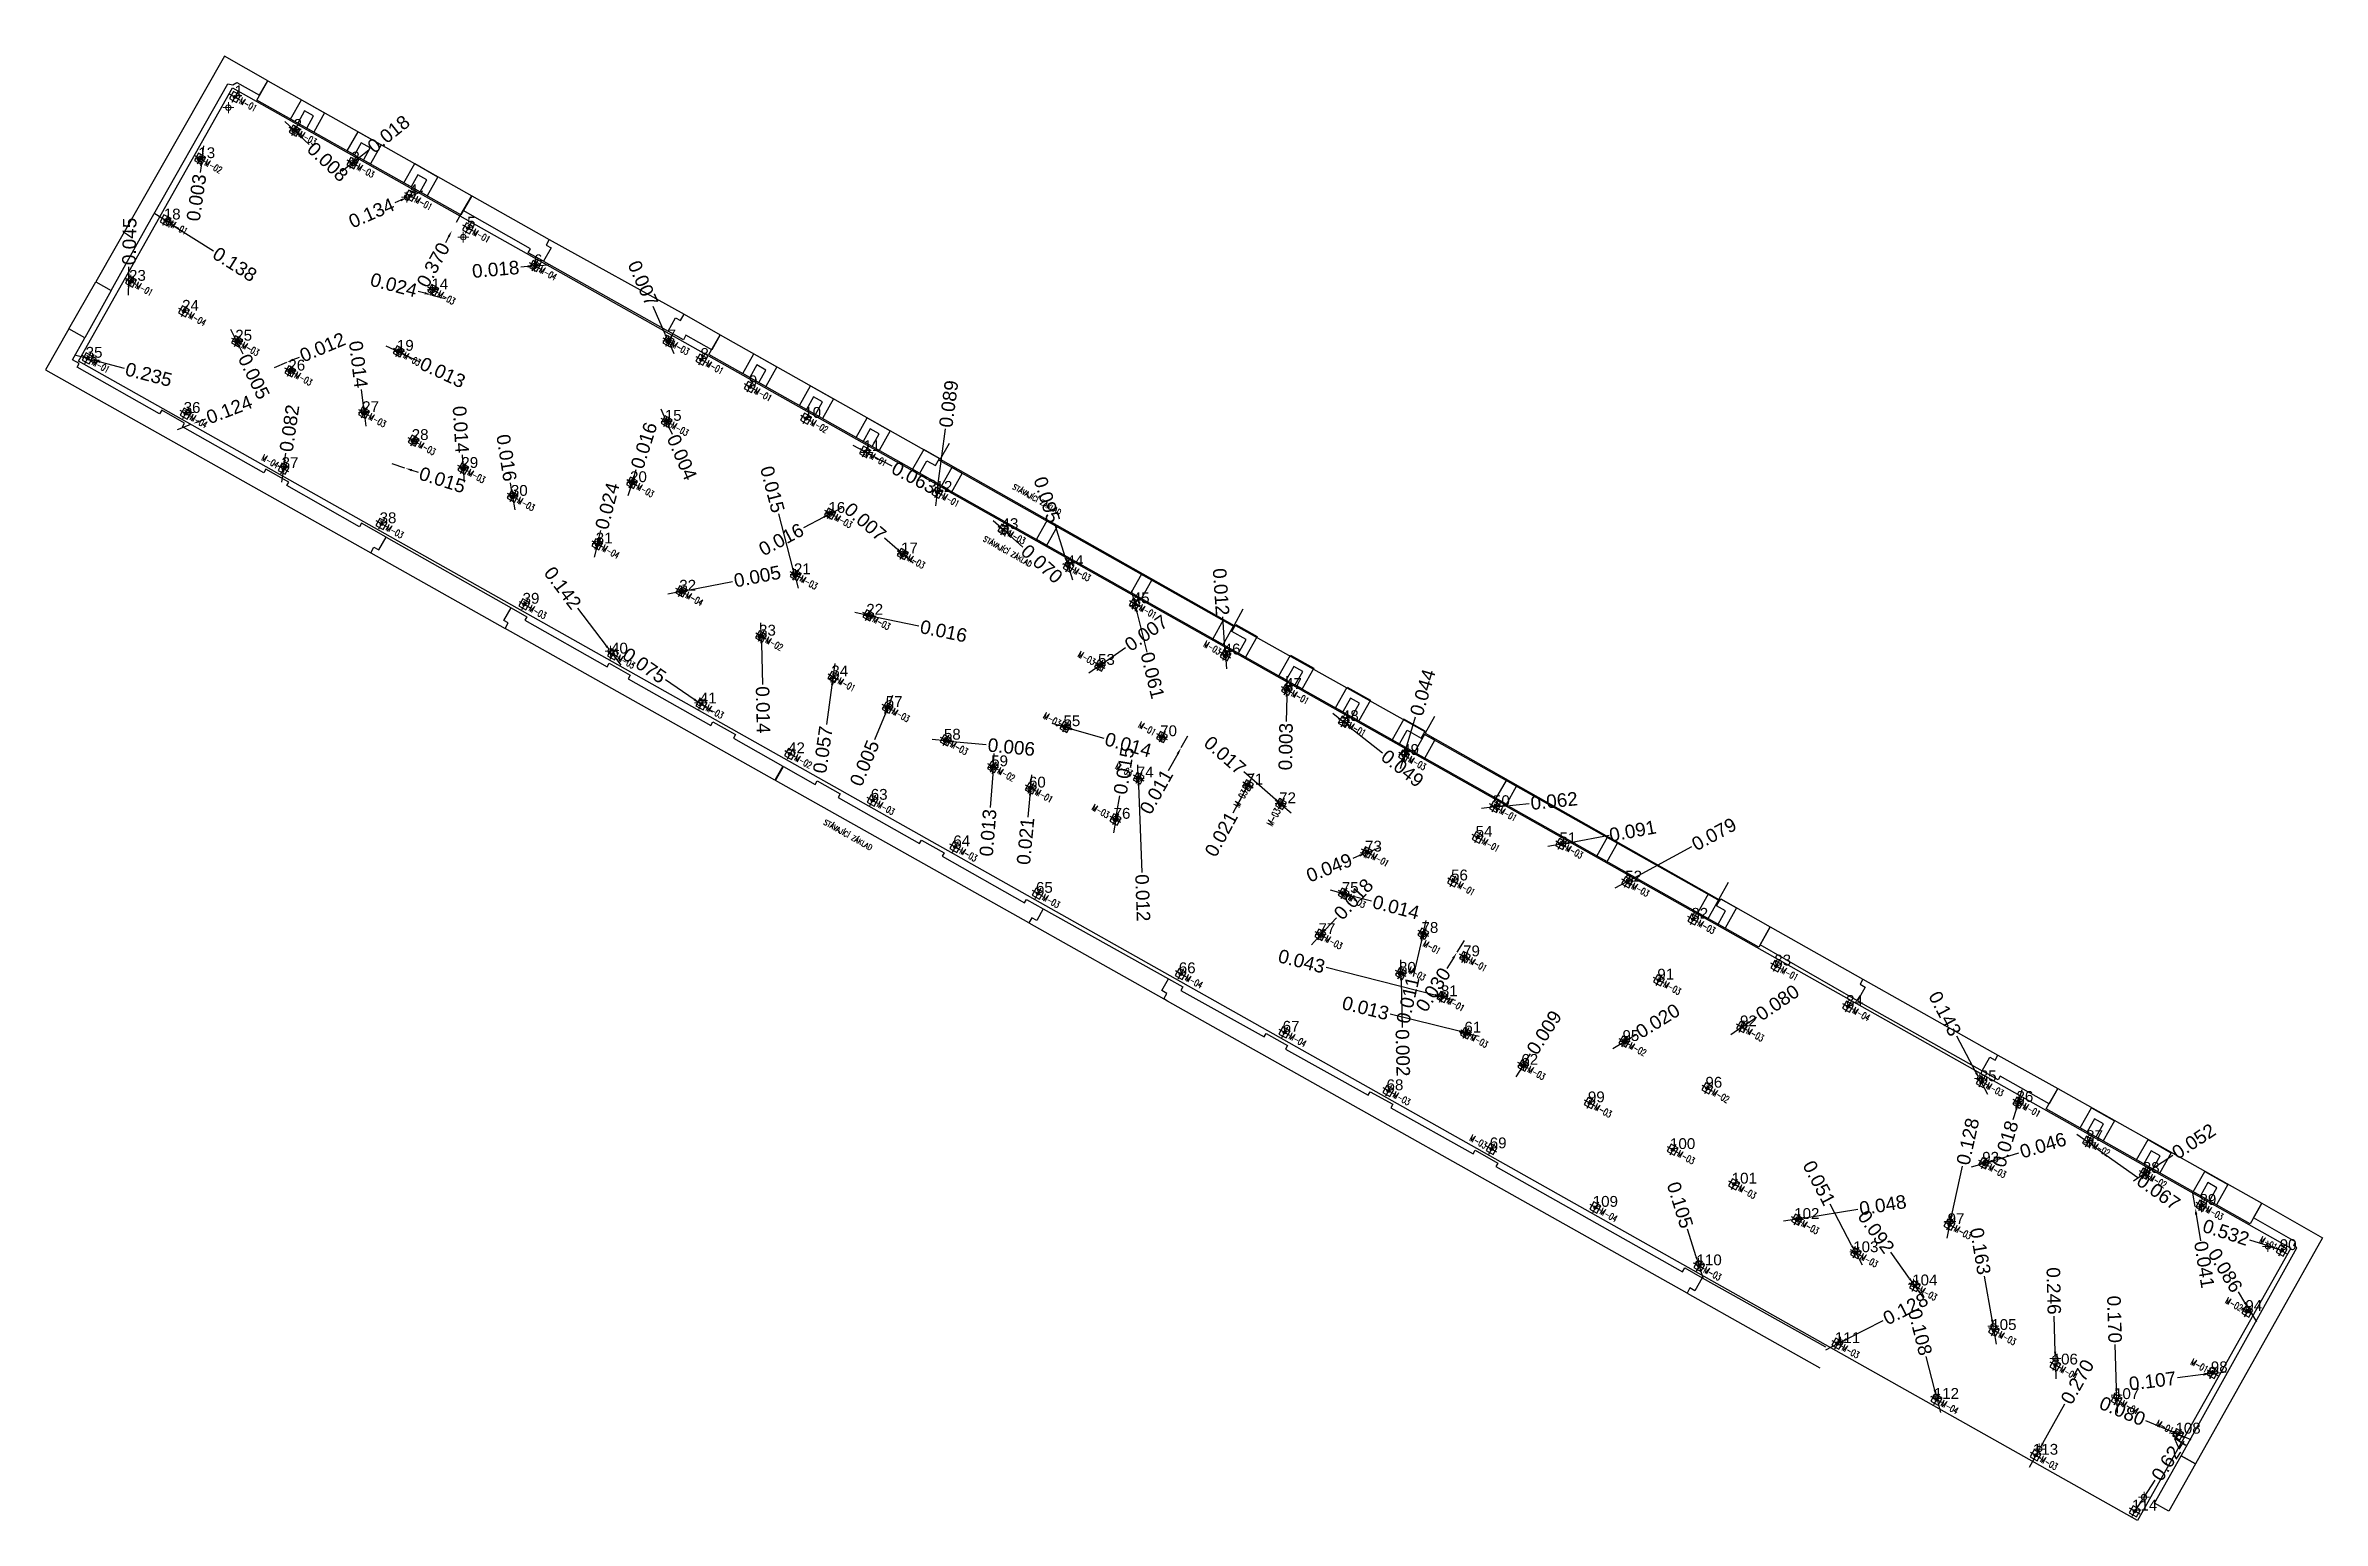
# Model space of a CAD drawing. Header units: metres. Extents: x -737339.1 to -737255, y -1030801.3 to -1030746.9.
import ezdxf
from ezdxf.enums import TextEntityAlignment as Align

# ---------------------------------------------------------------- set-up
doc = ezdxf.new("R2010")
doc.units = ezdxf.units.M
doc.header["$LTSCALE"] = 0.05
doc.header["$PDMODE"] = 34
doc.header["$PDSIZE"] = 0.2
for name, color, linetype in [('Bod-cislo', 191, 'Continuous'), ('bod-oznac', 6, 'Continuous'), ('koty', 5, 'Continuous'), ('projekt', 252, 'Continuous')]:
    doc.layers.add(name, color=color, linetype=linetype)
doc.styles.add('arial', font='arial.ttf')
doc.styles.add('ROMAND', font='romand.shx', dxfattribs={"width": 0.7})
doc.styles.add('RomanS', font='romans.shx')
doc.styles.get("Standard").update_dxf_attribs({"font": 'arial.ttf'})
doc.dimstyles.new('Standard 0.300', dxfattribs={"dimtxt": 0.5, "dimasz": 0.25, "dimexe": 0.18, "dimexo": 0.0625, "dimgap": 0.09, "dimtad": 0, "dimdec": 3, "dimzin": 0, "dimdsep": 46, "dimtxsty": 'Standard', "dimblk2": 'NONE', "dimsah": 1, "dimcen": 0.09, "dimse1": 1, "dimse2": 1, "dimadec": 0, "dimazin": 0, "dimtfac": 1, "dimtdec": 3, "dimtofl": 0, "dimtmove": 0, "dimatfit": 3, "dimldrblk": 'NONE', "dimfxl": 1, "dimtolj": 1, "dimtzin": 0, "dimarcsym": 0})

msp = doc.modelspace()

# ---------------------------------------------------------------- texts
at = {"layer": 'Bod-cislo', "style": 'arial'}
for s, p in [('1', (-737332.0982, -1030748.7395)), ('2', (-737329.9144, -1030749.9789)), ('13', (-737333.4306, -1030751.0222)), ('3', (-737327.7798, -1030751.1815)), ('4', (-737325.647, -1030752.384)), ('18', (-737334.7068, -1030753.2874)), ('5', (-737323.5107, -1030753.5866)), ('23', (-737335.9884, -1030755.5527)), ('6', (-737321.0433, -1030754.9757)), ('14', (-737324.8288, -1030755.8693)), ('24', (-737334.0298, -1030756.6571)), ('25', (-737332.0678, -1030757.7615)), ('7', (-737316.1138, -1030757.7538)), ('35', (-737337.5885, -1030758.3929)), ('26', (-737330.1074, -1030758.8659)), ('19', (-737326.1015, -1030758.1345)), ('8', (-737314.8984, -1030758.4386)), ('9', (-737313.1106, -1030759.4448)), ('36', (-737333.9728, -1030760.4299)), ('27', (-737327.3848, -1030760.3997)), ('10', (-737311.0691, -1030760.613)), ('28', (-737325.5552, -1030761.4305)), ('15', (-737316.2148, -1030760.7212)), ('11', (-737308.8803, -1030761.8401)), ('37', (-737330.3572, -1030762.4669)), ('29', (-737323.7238, -1030762.4613)), ('20', (-737317.4963, -1030762.9865)), ('30', (-737321.8959, -1030763.4921)), ('12', (-737306.2206, -1030763.3446)), ('38', (-737326.7415, -1030764.5039)), ('16', (-737310.177, -1030764.1228)), ('43', (-737303.7865, -1030764.7189)), ('31', (-737318.7618, -1030765.2517)), ('17', (-737307.4949, -1030765.6166)), ('21', (-737311.4479, -1030766.388)), ('44', (-737301.3842, -1030766.0848)), ('32', (-737315.6796, -1030766.9942)), ('39', (-737321.4643, -1030767.476)), ('22', (-737308.7765, -1030767.8819)), ('45', (-737298.9429, -1030767.4592)), ('33', (-737312.7348, -1030768.6533)), ('40', (-737318.1989, -1030769.3167)), ('53', (-737300.224, -1030769.7331)), ('46', (-737295.5886, -1030769.3489)), ('34', (-737310.0662, -1030770.1577)), ('47', (-737293.3234, -1030770.6251)), ('41', (-737314.921, -1030771.1573)), ('57', (-737308.0605, -1030771.2867)), ('55', (-737301.5002, -1030771.9984)), ('70', (-737297.9319, -1030772.3674)), ('48', (-737291.2237, -1030771.808)), ('42', (-737311.6645, -1030772.998)), ('58', (-737305.9129, -1030772.4966)), ('49', (-737289.0002, -1030773.0597)), ('59', (-737304.1686, -1030773.4783)), ('74', (-737298.7927, -1030773.892)), ('63', (-737308.6134, -1030774.7159)), ('60', (-737302.7746, -1030774.2636)), ('71', (-737294.7498, -1030774.154)), ('72', (-737293.5408, -1030774.8412)), ('76', (-737299.6499, -1030775.4167)), ('50', (-737285.6477, -1030774.9494)), ('64', (-737305.5658, -1030776.4339)), ('54', (-737286.2876, -1030776.0821)), ('51', (-737283.1975, -1030776.3238)), ('73', (-737290.3695, -1030776.6279)), ('65', (-737302.5147, -1030778.1518)), ('75', (-737291.2284, -1030778.1526)), ('56', (-737287.1938, -1030777.6939)), ('52', (-737280.766, -1030777.7341)), ('82', (-737278.3265, -1030779.1085)), ('77', (-737292.0874, -1030779.6773)), ('78', (-737288.286, -1030779.6324)), ('79', (-737286.7508, -1030780.4963)), ('66', (-737297.2436, -1030781.1214)), ('80', (-737289.1155, -1030781.1048)), ('91', (-737279.5822, -1030781.3563)), ('83', (-737275.2641, -1030780.8338)), ('81', (-737287.5714, -1030781.9687)), ('84', (-737272.6129, -1030782.3284)), ('67', (-737293.4101, -1030783.2811)), ('61', (-737286.7024, -1030783.3123)), ('92', (-737276.5304, -1030783.0816)), ('95', (-737280.8691, -1030783.6215)), ('62', (-737284.6004, -1030784.5026)), ('68', (-737289.5766, -1030785.4409)), ('96', (-737277.8066, -1030785.3469)), ('85', (-737267.6798, -1030785.1066)), ('99', (-737282.1435, -1030785.8868)), ('86', (-737266.3251, -1030785.8698)), ('87', (-737263.7549, -1030787.3178)), ('69', (-737285.7675, -1030787.5858)), ('100', (-737279.1132, -1030787.6121)), ('93', (-737267.5914, -1030788.1177)), ('101', (-737276.8372, -1030788.8883)), ('88', (-737261.6639, -1030788.4959)), ('109', (-737281.9661, -1030789.7456)), ('89', (-737259.5711, -1030789.6739)), ('102', (-737274.5304, -1030790.1939)), ('97', (-737268.8676, -1030790.3829)), ('103', (-737272.3523, -1030791.421)), ('90', (-737256.6106, -1030791.3427)), ('110', (-737278.1344, -1030791.9053)), ('104', (-737270.176, -1030792.6482)), ('94', (-737257.8788, -1030793.5906)), ('111', (-737273.0269, -1030794.7767)), ('105', (-737267.2555, -1030794.2925)), ('106', (-737264.9902, -1030795.5687)), ('98', (-737259.1532, -1030795.8558)), ('112', (-737269.3784, -1030796.8382)), ('107', (-737262.725, -1030796.8449)), ('108', (-737260.4598, -1030798.1211)), ('113', (-737265.7191, -1030798.8998)), ('114', (-737262.0617, -1030800.9613))]:
    msp.add_text(s, height=0.4, dxfattribs=at).set_placement(p)
at = {"layer": 'projekt', "style": 'ROMAND', "width": 0.7}
for s, p in [('M-01', (-737331.8825, -1030748.8767)), ('M-03', (-737329.6826, -1030750.1161)), ('M-02', (-737333.1685, -1030751.1594)), ('M-03', (-737327.5481, -1030751.3187)), ('M-01', (-737325.4135, -1030752.5212)), ('M-01', (-737334.4447, -1030753.4247)), ('M-01', (-737323.2789, -1030753.7238)), ('M-04', (-737320.8133, -1030755.1129)), ('M-01', (-737335.7209, -1030755.6899)), ('M-03', (-737324.565, -1030756.0065)), ('M-04', (-737333.7606, -1030756.7943)), ('M-01', (-737337.3211, -1030758.5302)), ('M-03', (-737331.8003, -1030757.8987)), ('M-03', (-737325.8411, -1030758.2717)), ('M-03', (-737315.93, -1030757.8641)), ('M-01', (-737314.6667, -1030758.5758)), ('M-03', (-737329.84, -1030759.0031)), ('M-01', (-737312.8806, -1030759.582)), ('M-04', (-737333.7054, -1030760.5672)), ('M-03', (-737327.1173, -1030760.537)), ('M-03', (-737315.9527, -1030760.8585)), ('M-02', (-737310.807, -1030760.7502)), ('M-03', (-737325.2877, -1030761.5677)), ('M-01', (-737308.6289, -1030761.9773)), ('M-03', (-737323.4581, -1030762.5985)), ('M-03', (-737321.6285, -1030763.6293)), ('M-03', (-737317.2289, -1030763.1237)), ('M-01', (-737305.9585, -1030763.4818)), ('M-03', (-737309.9149, -1030764.26)), ('M-03', (-737326.474, -1030764.6412)), ('M-03', (-737303.519, -1030764.8561)), ('M-04', (-737318.5051, -1030765.389)), ('M-03', (-737307.2328, -1030765.7538)), ('M-03', (-737301.115, -1030766.222)), ('M-03', (-737311.1911, -1030766.5253)), ('M-03', (-737321.1986, -1030767.6132)), ('M-04', (-737315.4121, -1030767.1315)), ('M-01', (-737298.6755, -1030767.5964)), ('M-03', (-737308.509, -1030768.0191)), ('M-03', (-737317.9314, -1030769.4539)), ('M-02', (-737312.4673, -1030768.7905)), ('M-01', (-737309.7969, -1030770.2949)), ('M-01', (-737293.0559, -1030770.7623)), ('M-03', (-737314.6643, -1030771.2945)), ('M-03', (-737307.7931, -1030771.4239)), ('M-01', (-737290.9562, -1030771.9453)), ('M-03', (-737305.6454, -1030772.6338)), ('M-02', (-737311.3971, -1030773.1352)), ('M-02', (-737303.9029, -1030773.6155)), ('M-03', (-737288.7345, -1030773.1969)), ('M-01', (-737302.5089, -1030774.4008)), ('M-03', (-737308.3477, -1030774.8532)), ('M-01', (-737285.3802, -1030775.0867)), ('M-01', (-737286.0183, -1030776.2193)), ('M-03', (-737305.2983, -1030776.5711)), ('M-01', (-737290.102, -1030776.7651)), ('M-03', (-737282.9407, -1030776.461)), ('M-01', (-737286.9264, -1030777.8311)), ('M-03', (-737280.4985, -1030777.8713)), ('M-03', (-737302.249, -1030778.2891)), ('M-03', (-737290.961, -1030778.2898)), ('M-03', (-737278.059, -1030779.2457)), ('M-03', (-737291.82, -1030779.8145)), ('M-01', (-737288.1978, -1030779.9951)), ('M-04', (-737296.9779, -1030781.2587)), ('M-03', (-737288.7481, -1030780.9719)), ('M-01', (-737286.4851, -1030780.6335)), ('M-01', (-737274.9966, -1030780.971)), ('M-01', (-737287.3146, -1030782.1059)), ('M-03', (-737279.3254, -1030781.4935)), ('M-04', (-737272.3436, -1030782.4656)), ('M-04', (-737293.1444, -1030783.4184)), ('M-03', (-737286.4475, -1030783.4495)), ('M-02', (-737280.6016, -1030783.7588)), ('M-03', (-737276.263, -1030783.2188)), ('M-03', (-737284.3347, -1030784.6398)), ('M-02', (-737277.5392, -1030785.4841)), ('M-03', (-737267.4124, -1030785.2438)), ('M-03', (-737289.3109, -1030785.5781)), ('M-03', (-737281.8778, -1030786.024)), ('M-01', (-737266.0576, -1030786.0071)), ('M-03', (-737278.8154, -1030787.7493)), ('M-02', (-737263.4874, -1030787.4551)), ('M-03', (-737267.324, -1030788.2549)), ('M-02', (-737261.3964, -1030788.6331)), ('M-03', (-737276.5501, -1030789.0255)), ('M-04', (-737281.6701, -1030789.8828)), ('M-03', (-737274.2326, -1030790.3312)), ('M-03', (-737268.6002, -1030790.5201)), ('M-03', (-737259.3054, -1030789.8111)), ('M-03', (-737277.8366, -1030792.0425)), ('M-03', (-737272.0545, -1030791.5583)), ('M-03', (-737269.8764, -1030792.7854)), ('M-03', (-737266.9577, -1030794.4297)), ('M-03', (-737272.7398, -1030794.9139)), ('M-04', (-737264.6924, -1030795.7059)), ('M-04', (-737269.0806, -1030796.9755)), ('M-04', (-737262.4272, -1030796.9821)), ('M-03', (-737265.4213, -1030799.037))]:
    msp.add_text(s, height=0.25, rotation=330.603975, dxfattribs=at).set_placement(p, align=Align.MIDDLE_LEFT)
for s, rotation, p in [('M-04', 330.603975, (-737330.4818, -1030762.3833)), ('M-03', 330.603975, (-737300.3486, -1030769.6495)), ('M-03', 330.603975, (-737295.7132, -1030769.2653)), ('M-03', 330.603975, (-737301.6248, -1030771.9147)), ('M-01', 330.603975, (-737298.1153, -1030772.2506)), ('M-03', 330.603975, (-737298.9743, -1030773.7753)), ('M-03', 60.603975, (-737294.7996, -1030774.3768)), ('M-03', 330.603975, (-737299.8332, -1030775.3)), ('M-03', 60.603975, (-737293.5798, -1030775.064)), ('M-03', 330.603975, (-737285.8957, -1030787.5022)), ('M-01', 330.603975, (-737256.7352, -1030791.2591)), ('M-02', 330.603975, (-737258.0016, -1030793.5069)), ('M-01', 330.603975, (-737259.2778, -1030795.7722)), ('M-01', 330.603975, (-737260.554, -1030798.0374))]:
    msp.add_text(s, height=0.25, rotation=rotation, dxfattribs=at).set_placement(p, align=Align.MIDDLE_RIGHT)
at = {"layer": 'projekt', "style": 'RomanS', "width": 0.7}
for p in [(-737303.4035, -1030763.2197), (-737304.4864, -1030765.1418), (-737310.3758, -1030775.6085)]:
    msp.add_text('STÁVAJÍCÍ ZÁKLAD', height=0.2, rotation=330.603975, dxfattribs=at).set_placement(p)

# ---------------------------------------------------------------- blocks, each defined once
blk = doc.blocks.new('*D106')
at = {"layer": 'Defpoints', "color": 0, "transparency": 16777216}
for p in [(-737333.365, -1030751.049), (-737333.365, -1030751.052, -225.505), (-737333.294, -1030751.059)]:
    blk.add_point(p, dxfattribs=at)
at = {"layer": 'koty', "color": 0, "lineweight": -2, "transparency": 16777216}
for p, q in [((-737333.294, -1030751.059), (-737333.222, -1030750.564)), ((-737333.331, -1030751.31), (-737333.367, -1030751.557))]:
    blk.add_line(p, q, dxfattribs=at)
at = {"layer": 'koty', "color": 0, "transparency": 16777216}
blk.add_solid([(-737333.372, -1030751.304), (-737333.289, -1030751.316), (-737333.295, -1030751.062)], dxfattribs=at)
at = {"layer": 'koty', "color": 0, "transparency": 16777216, "insert": (-737333.501, -1030752.481), "char_height": 0.5, "attachment_point": 5, "rotation": 81.70422}
blk.add_mtext('\\A1;0.003', dxfattribs=at)
blk = doc.blocks.new('_None')
blk = doc.blocks.new('*D107')
at = {"layer": 'Defpoints', "color": 0, "transparency": 16777216}
for p in [(-737336.005, -1030755.578), (-737335.917, -1030755.579), (-737335.916, -1030755.534, -225.526)]:
    blk.add_point(p, dxfattribs=at)
at = {"layer": 'koty', "color": 0, "lineweight": -2, "transparency": 16777216}
for p, q in [((-737335.999, -1030755.282), (-737335.994, -1030755.032)), ((-737336.005, -1030755.578), (-737336.016, -1030756.078))]:
    blk.add_line(p, q, dxfattribs=at)
at = {"layer": 'koty', "color": 0, "transparency": 16777216}
blk.add_solid([(-737336.041, -1030755.281), (-737335.958, -1030755.283), (-737336.004, -1030755.532)], dxfattribs=at)
at = {"layer": 'koty', "color": 0, "transparency": 16777216, "insert": (-737335.975, -1030754.097), "char_height": 0.5, "attachment_point": 5, "rotation": 88.81152}
blk.add_mtext('\\A1;0.045', dxfattribs=at)
blk = doc.blocks.new('*D108')
at = {"layer": 'Defpoints', "color": 0, "transparency": 16777216}
for p in [(-737337.518, -1030758.425), (-737337.517, -1030758.42), (-737337.29, -1030758.479, -225.725)]:
    blk.add_point(p, dxfattribs=at)
at = {"layer": 'koty', "color": 0, "lineweight": -2, "transparency": 16777216}
for p, q in [((-737337.518, -1030758.425), (-737338.002, -1030758.298)), ((-737337.049, -1030758.547), (-737336.166, -1030758.778))]:
    blk.add_line(p, q, dxfattribs=at)
at = {"layer": 'koty', "color": 0, "transparency": 16777216}
blk.add_solid([(-737337.039, -1030758.507), (-737337.06, -1030758.587), (-737337.291, -1030758.484)], dxfattribs=at)
at = {"layer": 'koty', "color": 0, "transparency": 16777216, "insert": (-737335.261, -1030759.014), "char_height": 0.5, "attachment_point": 5, "rotation": 345.3711}
blk.add_mtext('\\A1;0.235', dxfattribs=at)
blk = doc.blocks.new('*D109')
at = {"layer": 'Defpoints', "color": 0, "transparency": 16777216}
for p in [(-737333.901, -1030760.457), (-737333.786, -1030760.412, -225.434), (-737333.741, -1030760.872)]:
    blk.add_point(p, dxfattribs=at)
at = {"layer": 'koty', "color": 0, "lineweight": -2, "transparency": 16777216}
for p, q in [((-737333.741, -1030760.872), (-737334.207, -1030761.052)), ((-737333.392, -1030760.737), (-737333.159, -1030760.646))]:
    blk.add_line(p, q, dxfattribs=at)
at = {"layer": 'koty', "color": 0, "transparency": 16777216}
blk.add_solid([(-737333.407, -1030760.698), (-737333.377, -1030760.776), (-737333.625, -1030760.827)], dxfattribs=at)
at = {"layer": 'koty', "color": 0, "transparency": 16777216, "insert": (-737332.289, -1030760.309), "char_height": 0.5, "attachment_point": 5, "rotation": 21.18202}
blk.add_mtext('\\A1;0.124', dxfattribs=at)
blk = doc.blocks.new('*D110')
at = {"layer": 'Defpoints', "color": 0, "transparency": 16777216}
for p in [(-737332.012, -1030757.796), (-737331.996, -1030757.788), (-737331.994, -1030757.793, -225.461)]:
    blk.add_point(p, dxfattribs=at)
at = {"layer": 'koty', "color": 0, "lineweight": -2, "transparency": 16777216}
for p, q in [((-737332.012, -1030757.796), (-737332.232, -1030757.347)), ((-737331.899, -1030758.025), (-737331.789, -1030758.249))]:
    blk.add_line(p, q, dxfattribs=at)
at = {"layer": 'koty', "color": 0, "transparency": 16777216}
blk.add_solid([(-737331.862, -1030758.007), (-737331.937, -1030758.043), (-737332.009, -1030757.801)], dxfattribs=at)
at = {"layer": 'koty', "color": 0, "transparency": 16777216, "insert": (-737331.378, -1030759.09), "char_height": 0.5, "attachment_point": 5, "rotation": 296.11275}
blk.add_mtext('\\A1;0.005', dxfattribs=at)
blk = doc.blocks.new('*D111')
at = {"layer": 'Defpoints', "color": 0, "transparency": 16777216}
for p in [(-737330.174, -1030758.566), (-737330.036, -1030758.893), (-737330.025, -1030758.888, -225.529)]:
    blk.add_point(p, dxfattribs=at)
at = {"layer": 'koty', "color": 0, "lineweight": -2, "transparency": 16777216}
for p, q in [((-737329.932, -1030758.464), (-737329.702, -1030758.367)), ((-737330.174, -1030758.566), (-737330.634, -1030758.76))]:
    blk.add_line(p, q, dxfattribs=at)
at = {"layer": 'koty', "color": 0, "transparency": 16777216}
blk.add_solid([(-737329.949, -1030758.426), (-737329.916, -1030758.503), (-737330.163, -1030758.561)], dxfattribs=at)
at = {"layer": 'koty', "color": 0, "transparency": 16777216, "insert": (-737328.844, -1030758.005), "char_height": 0.5, "attachment_point": 5, "rotation": 22.87282}
blk.add_mtext('\\A1;0.012', dxfattribs=at)
blk = doc.blocks.new('*D112')
at = {"layer": 'Defpoints', "color": 0, "transparency": 16777216}
for p in [(-737327.315, -1030760.413, -225.634), (-737327.313, -1030760.427), (-737327.309, -1030760.426)]:
    blk.add_point(p, dxfattribs=at)
at = {"layer": 'koty', "color": 0, "lineweight": -2, "transparency": 16777216}
for p, q in [((-737327.34, -1030760.164), (-737327.413, -1030759.564)), ((-737327.309, -1030760.426), (-737327.249, -1030760.922))]:
    blk.add_line(p, q, dxfattribs=at)
at = {"layer": 'koty', "color": 0, "transparency": 16777216}
blk.add_solid([(-737327.299, -1030760.159), (-737327.382, -1030760.169), (-737327.311, -1030760.412)], dxfattribs=at)
at = {"layer": 'koty', "color": 0, "transparency": 16777216, "insert": (-737327.524, -1030758.638), "char_height": 0.5, "attachment_point": 5, "rotation": 276.86603}
blk.add_mtext('\\A1;0.014', dxfattribs=at)
blk = doc.blocks.new('*D113')
at = {"layer": 'Defpoints', "color": 0, "transparency": 16777216}
for p in [(-737326.043, -1030758.174), (-737326.037, -1030758.161), (-737326.025, -1030758.167, -225.534)]:
    blk.add_point(p, dxfattribs=at)
at = {"layer": 'koty', "color": 0, "lineweight": -2, "transparency": 16777216}
for p, q in [((-737326.043, -1030758.174), (-737326.496, -1030757.962)), ((-737325.805, -1030758.286), (-737325.257, -1030758.543))]:
    blk.add_line(p, q, dxfattribs=at)
at = {"layer": 'koty', "color": 0, "transparency": 16777216}
blk.add_solid([(-737325.787, -1030758.248), (-737325.822, -1030758.324), (-737326.031, -1030758.18)], dxfattribs=at)
at = {"layer": 'koty', "color": 0, "transparency": 16777216, "insert": (-737324.412, -1030758.939), "char_height": 0.5, "attachment_point": 5, "rotation": 334.87752}
blk.add_mtext('\\A1;0.013', dxfattribs=at)
blk = doc.blocks.new('*D114')
at = {"layer": 'Defpoints', "color": 0, "transparency": 16777216}
for p in [(-737324.784, -1030755.89, -225.556), (-737324.761, -1030755.896), (-737324.809, -1030756.078)]:
    blk.add_point(p, dxfattribs=at)
at = {"layer": 'koty', "color": 0, "lineweight": -2, "transparency": 16777216}
for p, q in [((-737325.074, -1030756.008), (-737325.315, -1030755.945)), ((-737324.809, -1030756.078), (-737324.325, -1030756.205))]:
    blk.add_line(p, q, dxfattribs=at)
at = {"layer": 'koty', "color": 0, "transparency": 16777216}
blk.add_solid([(-737325.063, -1030755.968), (-737325.084, -1030756.049), (-737324.832, -1030756.072)], dxfattribs=at)
at = {"layer": 'koty', "color": 0, "transparency": 16777216, "insert": (-737326.217, -1030755.708), "char_height": 0.5, "attachment_point": 5, "rotation": 345.28274}
blk.add_mtext('\\A1;0.024', dxfattribs=at)
blk = doc.blocks.new('*D115')
at = {"layer": 'Defpoints', "color": 0, "transparency": 16777216}
for p in [(-737329.88, -1030750.007), (-737329.879, -1030750.006), (-737329.873, -1030750.011, -225.697)]:
    blk.add_point(p, dxfattribs=at)
at = {"layer": 'koty', "color": 0, "lineweight": -2, "transparency": 16777216}
for p, q in [((-737329.88, -1030750.007), (-737330.244, -1030749.664)), ((-737329.692, -1030750.184), (-737329.336, -1030750.519))]:
    blk.add_line(p, q, dxfattribs=at)
at = {"layer": 'koty', "color": 0, "transparency": 16777216}
blk.add_solid([(-737329.664, -1030750.153), (-737329.721, -1030750.214), (-737329.874, -1030750.012)], dxfattribs=at)
at = {"layer": 'koty', "color": 0, "transparency": 16777216, "insert": (-737328.656, -1030751.16), "char_height": 0.5, "attachment_point": 5, "rotation": 316.69725}
blk.add_mtext('\\A1;0.008', dxfattribs=at)
blk = doc.blocks.new('*D116')
at = {"layer": 'Defpoints', "color": 0, "transparency": 16777216}
for p in [(-737327.747, -1030751.204), (-737327.744, -1030751.208), (-737327.73, -1030751.197, -225.678)]:
    blk.add_point(p, dxfattribs=at)
at = {"layer": 'koty', "color": 0, "lineweight": -2, "transparency": 16777216}
for p, q in [((-737327.538, -1030751.037), (-737327.138, -1030750.718)), ((-737327.747, -1030751.204), (-737328.138, -1030751.516))]:
    blk.add_line(p, q, dxfattribs=at)
at = {"layer": 'koty', "color": 0, "transparency": 16777216}
blk.add_solid([(-737327.564, -1030751.004), (-737327.512, -1030751.069), (-737327.733, -1030751.193)], dxfattribs=at)
at = {"layer": 'koty', "color": 0, "transparency": 16777216, "insert": (-737326.408, -1030750.135), "char_height": 0.5, "attachment_point": 5, "rotation": 38.58893}
blk.add_mtext('\\A1;0.018', dxfattribs=at)
blk = doc.blocks.new('*D117')
at = {"layer": 'Defpoints', "color": 0, "transparency": 16777216}
for p in [(-737325.732, -1030752.464, -225.539), (-737325.61, -1030752.411), (-737325.603, -1030752.426)]:
    blk.add_point(p, dxfattribs=at)
at = {"layer": 'koty', "color": 0, "lineweight": -2, "transparency": 16777216}
for p, q in [((-737325.955, -1030752.579), (-737326.184, -1030752.679)), ((-737325.603, -1030752.426), (-737325.144, -1030752.227))]:
    blk.add_line(p, q, dxfattribs=at)
at = {"layer": 'koty', "color": 0, "transparency": 16777216}
blk.add_solid([(-737325.971, -1030752.541), (-737325.938, -1030752.617), (-737325.725, -1030752.48)], dxfattribs=at)
at = {"layer": 'koty', "color": 0, "transparency": 16777216, "insert": (-737327.039, -1030753.05), "char_height": 0.5, "attachment_point": 5, "rotation": 23.47642}
blk.add_mtext('\\A1;0.134', dxfattribs=at)
blk = doc.blocks.new('*D118')
at = {"layer": 'Defpoints', "color": 0, "transparency": 16777216}
for p in [(-737323.897, -1030753.383), (-737323.652, -1030753.938, -225.492), (-737323.475, -1030753.613)]:
    blk.add_point(p, dxfattribs=at)
at = {"layer": 'koty', "color": 0, "lineweight": -2, "transparency": 16777216}
for p, q in [((-737323.897, -1030753.383), (-737323.658, -1030752.944)), ((-737324.194, -1030753.927), (-737324.314, -1030754.147))]:
    blk.add_line(p, q, dxfattribs=at)
at = {"layer": 'koty', "color": 0, "transparency": 16777216}
blk.add_solid([(-737324.231, -1030753.907), (-737324.157, -1030753.947), (-737324.074, -1030753.708)], dxfattribs=at)
at = {"layer": 'koty', "color": 0, "transparency": 16777216, "insert": (-737324.76, -1030754.966), "char_height": 0.5, "attachment_point": 5, "rotation": 61.39545}
blk.add_mtext('\\A1;0.370', dxfattribs=at)
blk = doc.blocks.new('*D119')
at = {"layer": 'Defpoints', "color": 0, "transparency": 16777216}
for p in [(-737325.484, -1030761.457), (-737325.469, -1030761.462, -225.527), (-737325.805, -1030762.467)]:
    blk.add_point(p, dxfattribs=at)
at = {"layer": 'koty', "color": 0, "lineweight": -2, "transparency": 16777216}
for p, q in [((-737325.805, -1030762.467), (-737326.282, -1030762.315)), ((-737325.552, -1030762.547), (-737325.314, -1030762.623))]:
    blk.add_line(p, q, dxfattribs=at)
at = {"layer": 'koty', "color": 0, "transparency": 16777216}
blk.add_solid([(-737325.54, -1030762.508), (-737325.565, -1030762.587), (-737325.79, -1030762.472)], dxfattribs=at)
at = {"layer": 'koty', "color": 0, "transparency": 16777216, "insert": (-737324.422, -1030762.907), "char_height": 0.5, "attachment_point": 5, "rotation": 342.34362}
blk.add_mtext('\\A1;0.015', dxfattribs=at)
blk = doc.blocks.new('*D120')
at = {"layer": 'Defpoints', "color": 0, "transparency": 16777216}
for p in [(-737323.655, -1030762.474, -225.561), (-737323.655, -1030762.488), (-737323.654, -1030762.488)]:
    blk.add_point(p, dxfattribs=at)
at = {"layer": 'koty', "color": 0, "lineweight": -2, "transparency": 16777216}
for p, q in [((-737323.671, -1030762.225), (-737323.686, -1030761.975)), ((-737323.655, -1030762.488), (-737323.624, -1030762.987))]:
    blk.add_line(p, q, dxfattribs=at)
at = {"layer": 'koty', "color": 0, "transparency": 16777216}
blk.add_solid([(-737323.629, -1030762.222), (-737323.713, -1030762.227), (-737323.656, -1030762.474)], dxfattribs=at)
at = {"layer": 'koty', "color": 0, "transparency": 16777216, "insert": (-737323.744, -1030761.044), "char_height": 0.5, "attachment_point": 5, "rotation": 273.53972}
blk.add_mtext('\\A1;0.014', dxfattribs=at)
blk = doc.blocks.new('*D121')
at = {"layer": 'Defpoints', "color": 0, "transparency": 16777216}
for p in [(-737321.027, -1030755.004, -225.999), (-737321.009, -1030755.002), (-737321.009, -1030755.002)]:
    blk.add_point(p, dxfattribs=at)
at = {"layer": 'koty', "color": 0, "lineweight": -2, "transparency": 16777216}
for p, q in [((-737321.276, -1030755.025), (-737321.525, -1030755.047)), ((-737321.009, -1030755.002), (-737320.511, -1030754.959))]:
    blk.add_line(p, q, dxfattribs=at)
at = {"layer": 'koty', "color": 0, "transparency": 16777216}
blk.add_solid([(-737321.28, -1030754.984), (-737321.272, -1030755.067), (-737321.027, -1030755.004)], dxfattribs=at)
at = {"layer": 'koty', "color": 0, "transparency": 16777216, "insert": (-737322.456, -1030755.128), "char_height": 0.5, "attachment_point": 5, "rotation": 4.97725}
blk.add_mtext('\\A1;0.018', dxfattribs=at)
blk = doc.blocks.new('*D122')
at = {"layer": 'Defpoints', "color": 0, "transparency": 16777216}
for p in [(-737316.081, -1030757.774, -226.408), (-737316.079, -1030757.781), (-737316.078, -1030757.781)]:
    blk.add_point(p, dxfattribs=at)
at = {"layer": 'koty', "color": 0, "lineweight": -2, "transparency": 16777216}
for p, q in [((-737316.183, -1030757.546), (-737316.643, -1030756.5)), ((-737316.079, -1030757.781), (-737315.878, -1030758.239))]:
    blk.add_line(p, q, dxfattribs=at)
at = {"layer": 'koty', "color": 0, "transparency": 16777216}
blk.add_solid([(-737316.145, -1030757.529), (-737316.221, -1030757.562), (-737316.082, -1030757.774)], dxfattribs=at)
at = {"layer": 'koty', "color": 0, "transparency": 16777216, "insert": (-737317.019, -1030755.645), "char_height": 0.5, "attachment_point": 5, "rotation": 293.74308}
blk.add_mtext('\\A1;0.007', dxfattribs=at)
blk = doc.blocks.new('*D123')
at = {"layer": 'Defpoints', "color": 0, "transparency": 16777216}
for p in [(-737316.149, -1030760.748), (-737316.147, -1030760.747), (-737316.147, -1030760.752, -225.602)]:
    blk.add_point(p, dxfattribs=at)
at = {"layer": 'koty', "color": 0, "lineweight": -2, "transparency": 16777216}
for p, q in [((-737316.147, -1030760.747), (-737316.344, -1030760.288)), ((-737316.047, -1030760.981), (-737315.948, -1030761.211))]:
    blk.add_line(p, q, dxfattribs=at)
at = {"layer": 'koty', "color": 0, "transparency": 16777216}
blk.add_solid([(-737316.008, -1030760.965), (-737316.085, -1030760.997), (-737316.145, -1030760.751)], dxfattribs=at)
at = {"layer": 'koty', "color": 0, "transparency": 16777216, "insert": (-737315.581, -1030762.068), "char_height": 0.5, "attachment_point": 5, "rotation": 293.18748}
blk.add_mtext('\\A1;0.004', dxfattribs=at)
blk = doc.blocks.new('*D124')
at = {"layer": 'Defpoints', "color": 0, "transparency": 16777216}
for p in [(-737317.425, -1030763.013), (-737317.424, -1030763.013), (-737317.42, -1030762.998, -225.548)]:
    blk.add_point(p, dxfattribs=at)
at = {"layer": 'koty', "color": 0, "lineweight": -2, "transparency": 16777216}
for p, q in [((-737317.343, -1030762.76), (-737317.267, -1030762.522)), ((-737317.424, -1030763.013), (-737317.577, -1030763.49))]:
    blk.add_line(p, q, dxfattribs=at)
at = {"layer": 'koty', "color": 0, "transparency": 16777216}
blk.add_solid([(-737317.383, -1030762.747), (-737317.303, -1030762.773), (-737317.419, -1030762.998)], dxfattribs=at)
at = {"layer": 'koty', "color": 0, "transparency": 16777216, "insert": (-737316.982, -1030761.633), "char_height": 0.5, "attachment_point": 5, "rotation": 72.24071}
blk.add_mtext('\\A1;0.016', dxfattribs=at)
blk = doc.blocks.new('*D125')
at = {"layer": 'Defpoints', "color": 0, "transparency": 16777216}
for p in [(-737321.829, -1030763.519), (-737321.827, -1030763.503, -225.56), (-737321.825, -1030763.519)]:
    blk.add_point(p, dxfattribs=at)
at = {"layer": 'koty', "color": 0, "lineweight": -2, "transparency": 16777216}
for p, q in [((-737321.87, -1030763.257), (-737321.909, -1030763.01)), ((-737321.829, -1030763.519), (-737321.751, -1030764.013))]:
    blk.add_line(p, q, dxfattribs=at)
at = {"layer": 'koty', "color": 0, "transparency": 16777216}
blk.add_solid([(-737321.829, -1030763.25), (-737321.911, -1030763.263), (-737321.831, -1030763.504)], dxfattribs=at)
at = {"layer": 'koty', "color": 0, "transparency": 16777216, "insert": (-737322.054, -1030762.088), "char_height": 0.5, "attachment_point": 5, "rotation": 278.93415}
blk.add_mtext('\\A1;0.016', dxfattribs=at)
blk = doc.blocks.new('*D126')
at = {"layer": 'Defpoints', "color": 0, "transparency": 16777216}
for p in [(-737318.701, -1030765.279), (-737318.7, -1030765.279), (-737318.695, -1030765.255, -225.583)]:
    blk.add_point(p, dxfattribs=at)
at = {"layer": 'koty', "color": 0, "lineweight": -2, "transparency": 16777216}
for p, q in [((-737318.7, -1030765.279), (-737318.825, -1030765.763)), ((-737318.632, -1030765.013), (-737318.569, -1030764.771))]:
    blk.add_line(p, q, dxfattribs=at)
at = {"layer": 'koty', "color": 0, "transparency": 16777216}
blk.add_solid([(-737318.672, -1030765.003), (-737318.591, -1030765.024), (-737318.694, -1030765.255)], dxfattribs=at)
at = {"layer": 'koty', "color": 0, "transparency": 16777216, "insert": (-737318.335, -1030763.868), "char_height": 0.5, "attachment_point": 5, "rotation": 75.49454}
blk.add_mtext('\\A1;0.024', dxfattribs=at)
blk = doc.blocks.new('*D127')
at = {"layer": 'Defpoints', "color": 0, "transparency": 16777216}
for p in [(-737318.213, -1030769.23, -225.36), (-737318.133, -1030769.347), (-737318.127, -1030769.343)]:
    blk.add_point(p, dxfattribs=at)
at = {"layer": 'koty', "color": 0, "lineweight": -2, "transparency": 16777216}
for p, q in [((-737318.369, -1030769.034), (-737319.422, -1030767.637)), ((-737318.133, -1030769.347), (-737317.832, -1030769.747))]:
    blk.add_line(p, q, dxfattribs=at)
at = {"layer": 'koty', "color": 0, "transparency": 16777216}
blk.add_solid([(-737318.335, -1030769.009), (-737318.402, -1030769.059), (-737318.218, -1030769.234)], dxfattribs=at)
at = {"layer": 'koty', "color": 0, "transparency": 16777216, "insert": (-737319.982, -1030766.894), "char_height": 0.5, "attachment_point": 5, "rotation": 307.01423}
blk.add_mtext('\\A1;0.142', dxfattribs=at)
blk = doc.blocks.new('*D128')
at = {"layer": 'Defpoints', "color": 0, "transparency": 16777216}
for p in [(-737315.608, -1030767.021), (-737315.608, -1030767.021), (-737315.603, -1030767.02, -225.612)]:
    blk.add_point(p, dxfattribs=at)
at = {"layer": 'koty', "color": 0, "lineweight": -2, "transparency": 16777216}
for p, q in [((-737315.358, -1030766.972), (-737313.717, -1030766.65)), ((-737315.608, -1030767.021), (-737316.099, -1030767.118))]:
    blk.add_line(p, q, dxfattribs=at)
at = {"layer": 'koty', "color": 0, "transparency": 16777216}
blk.add_solid([(-737315.366, -1030766.931), (-737315.35, -1030767.013), (-737315.603, -1030767.02)], dxfattribs=at)
at = {"layer": 'koty', "color": 0, "transparency": 16777216, "insert": (-737312.799, -1030766.469), "char_height": 0.5, "attachment_point": 5, "rotation": 11.12741}
blk.add_mtext('\\A1;0.005', dxfattribs=at)
blk = doc.blocks.new('*D129')
at = {"layer": 'Defpoints', "color": 0, "transparency": 16777216}
for p in [(-737310.125, -1030764.157, -225.682), (-737310.111, -1030764.15), (-737310.11, -1030764.151)]:
    blk.add_point(p, dxfattribs=at)
at = {"layer": 'koty', "color": 0, "lineweight": -2, "transparency": 16777216}
for p, q in [((-737310.345, -1030764.275), (-737311.091, -1030764.669)), ((-737310.11, -1030764.151), (-737309.668, -1030763.917))]:
    blk.add_line(p, q, dxfattribs=at)
at = {"layer": 'koty', "color": 0, "transparency": 16777216}
blk.add_solid([(-737310.365, -1030764.238), (-737310.326, -1030764.312), (-737310.124, -1030764.158)], dxfattribs=at)
at = {"layer": 'koty', "color": 0, "transparency": 16777216, "insert": (-737311.916, -1030765.105), "char_height": 0.5, "attachment_point": 5, "rotation": 27.85749}
blk.add_mtext('\\A1;0.016', dxfattribs=at)
blk = doc.blocks.new('*D130')
at = {"layer": 'Defpoints', "color": 0, "transparency": 16777216}
for p in [(-737306.163, -1030763.37), (-737306.155, -1030763.371), (-737306.143, -1030763.283, -225.478)]:
    blk.add_point(p, dxfattribs=at)
at = {"layer": 'koty', "color": 0, "lineweight": -2, "transparency": 16777216}
for p, q in [((-737306.119, -1030763.034), (-737305.856, -1030761.024)), ((-737306.163, -1030763.37), (-737306.228, -1030763.866))]:
    blk.add_line(p, q, dxfattribs=at)
at = {"layer": 'koty', "color": 0, "transparency": 16777216}
blk.add_solid([(-737306.16, -1030763.029), (-737306.078, -1030763.039), (-737306.151, -1030763.282)], dxfattribs=at)
at = {"layer": 'koty', "color": 0, "transparency": 16777216, "insert": (-737305.734, -1030760.098), "char_height": 0.5, "attachment_point": 5, "rotation": 82.53968}
blk.add_mtext('\\A1;0.089', dxfattribs=at)
blk = doc.blocks.new('*D131')
at = {"layer": 'Defpoints', "color": 0, "transparency": 16777216}
for p in [(-737307.434, -1030765.639, -225.612), (-737307.429, -1030765.643), (-737307.425, -1030765.639)]:
    blk.add_point(p, dxfattribs=at)
at = {"layer": 'koty', "color": 0, "lineweight": -2, "transparency": 16777216}
for p, q in [((-737307.62, -1030765.472), (-737308.101, -1030765.06)), ((-737307.425, -1030765.639), (-737307.045, -1030765.964))]:
    blk.add_line(p, q, dxfattribs=at)
at = {"layer": 'koty', "color": 0, "transparency": 16777216}
blk.add_solid([(-737307.593, -1030765.44), (-737307.647, -1030765.503), (-737307.43, -1030765.634)], dxfattribs=at)
at = {"layer": 'koty', "color": 0, "transparency": 16777216, "insert": (-737308.811, -1030764.454), "char_height": 0.5, "attachment_point": 5, "rotation": 319.47108}
blk.add_mtext('\\A1;0.007', dxfattribs=at)
blk = doc.blocks.new('*D132')
at = {"layer": 'Defpoints', "color": 0, "transparency": 16777216}
for p in [(-737311.417, -1030766.422), (-737311.391, -1030766.4, -225.645), (-737311.387, -1030766.415)]:
    blk.add_point(p, dxfattribs=at)
at = {"layer": 'koty', "color": 0, "lineweight": -2, "transparency": 16777216}
for p, q in [((-737311.483, -1030766.166), (-737312.006, -1030764.158)), ((-737311.417, -1030766.422), (-737311.291, -1030766.906))]:
    blk.add_line(p, q, dxfattribs=at)
at = {"layer": 'koty', "color": 0, "transparency": 16777216}
blk.add_solid([(-737311.443, -1030766.155), (-737311.524, -1030766.176), (-737311.42, -1030766.408)], dxfattribs=at)
at = {"layer": 'koty', "color": 0, "transparency": 16777216, "insert": (-737312.241, -1030763.253), "char_height": 0.5, "attachment_point": 5, "rotation": 284.58152}
blk.add_mtext('\\A1;0.015', dxfattribs=at)
blk = doc.blocks.new('*D133')
at = {"layer": 'Defpoints', "color": 0, "transparency": 16777216}
for p in [(-737312.663, -1030768.68), (-737312.663, -1030768.694, -225.579), (-737312.657, -1030768.68)]:
    blk.add_point(p, dxfattribs=at)
at = {"layer": 'koty', "color": 0, "lineweight": -2, "transparency": 16777216}
for p, q in [((-737312.657, -1030768.68), (-737312.669, -1030768.18)), ((-737312.651, -1030768.944), (-737312.614, -1030770.464))]:
    blk.add_line(p, q, dxfattribs=at)
at = {"layer": 'koty', "color": 0, "transparency": 16777216}
blk.add_solid([(-737312.609, -1030768.943), (-737312.692, -1030768.945), (-737312.657, -1030768.694)], dxfattribs=at)
at = {"layer": 'koty', "color": 0, "transparency": 16777216, "insert": (-737312.591, -1030771.397), "char_height": 0.5, "attachment_point": 5, "rotation": 271.38696}
blk.add_mtext('\\A1;0.014', dxfattribs=at)
blk = doc.blocks.new('*D134')
at = {"layer": 'Defpoints', "color": 0, "transparency": 16777216}
for p in [(-737314.922, -1030771.142, -225.368), (-737314.865, -1030771.19), (-737314.86, -1030771.184)]:
    blk.add_point(p, dxfattribs=at)
at = {"layer": 'koty', "color": 0, "lineweight": -2, "transparency": 16777216}
for p, q in [((-737315.133, -1030771.007), (-737316.193, -1030770.284)), ((-737314.865, -1030771.19), (-737314.452, -1030771.472))]:
    blk.add_line(p, q, dxfattribs=at)
at = {"layer": 'koty', "color": 0, "transparency": 16777216}
blk.add_solid([(-737315.109, -1030770.973), (-737315.156, -1030771.042), (-737314.926, -1030771.148)], dxfattribs=at)
at = {"layer": 'koty', "color": 0, "transparency": 16777216, "insert": (-737316.966, -1030769.757), "char_height": 0.5, "attachment_point": 5, "rotation": 325.69369}
blk.add_mtext('\\A1;0.075', dxfattribs=at)
blk = doc.blocks.new('*D135')
at = {"layer": 'Defpoints', "color": 0, "transparency": 16777216}
for p in [(-737310.001, -1030770.241, -225.461), (-737310, -1030770.184), (-737309.993, -1030770.184)]:
    blk.add_point(p, dxfattribs=at)
at = {"layer": 'koty', "color": 0, "lineweight": -2, "transparency": 16777216}
for p, q in [((-737310, -1030770.184), (-737309.929, -1030769.689)), ((-737310.043, -1030770.488), (-737310.25, -1030771.942))]:
    blk.add_line(p, q, dxfattribs=at)
at = {"layer": 'koty', "color": 0, "transparency": 16777216}
blk.add_solid([(-737310.084, -1030770.482), (-737310.002, -1030770.493), (-737310.008, -1030770.24)], dxfattribs=at)
at = {"layer": 'koty', "color": 0, "transparency": 16777216, "insert": (-737310.381, -1030772.866), "char_height": 0.5, "attachment_point": 5, "rotation": 81.90394}
blk.add_mtext('\\A1;0.057', dxfattribs=at)
blk = doc.blocks.new('*D136')
at = {"layer": 'Defpoints', "color": 0, "transparency": 16777216}
for p in [(-737307.991, -1030771.318, -225.596), (-737307.989, -1030771.313), (-737307.985, -1030771.315)]:
    blk.add_point(p, dxfattribs=at)
at = {"layer": 'koty', "color": 0, "lineweight": -2, "transparency": 16777216}
for p, q in [((-737307.985, -1030771.315), (-737307.792, -1030770.854)), ((-737308.083, -1030771.551), (-737308.48, -1030772.499))]:
    blk.add_line(p, q, dxfattribs=at)
at = {"layer": 'koty', "color": 0, "transparency": 16777216}
blk.add_solid([(-737308.121, -1030771.534), (-737308.045, -1030771.567), (-737307.987, -1030771.32)], dxfattribs=at)
at = {"layer": 'koty', "color": 0, "transparency": 16777216, "insert": (-737308.841, -1030773.362), "char_height": 0.5, "attachment_point": 5, "rotation": 67.30674}
blk.add_mtext('\\A1;0.005', dxfattribs=at)
blk = doc.blocks.new('*D137')
at = {"layer": 'Defpoints', "color": 0, "transparency": 16777216}
for p in [(-737305.842, -1030772.534), (-737305.841, -1030772.523), (-737305.835, -1030772.524, -225.543)]:
    blk.add_point(p, dxfattribs=at)
at = {"layer": 'koty', "color": 0, "lineweight": -2, "transparency": 16777216}
for p, q in [((-737305.842, -1030772.534), (-737306.34, -1030772.485)), ((-737305.587, -1030772.559), (-737304.351, -1030772.68))]:
    blk.add_line(p, q, dxfattribs=at)
at = {"layer": 'koty', "color": 0, "transparency": 16777216}
blk.add_solid([(-737305.583, -1030772.517), (-737305.591, -1030772.6), (-737305.836, -1030772.535)], dxfattribs=at)
at = {"layer": 'koty', "color": 0, "transparency": 16777216, "insert": (-737303.422, -1030772.771), "char_height": 0.5, "attachment_point": 5, "rotation": 354.41297}
blk.add_mtext('\\A1;0.006', dxfattribs=at)
blk = doc.blocks.new('*D138')
at = {"layer": 'Defpoints', "color": 0, "transparency": 16777216}
for p in [(-737304.1, -1030773.518, -225.581), (-737304.099, -1030773.505), (-737304.092, -1030773.506)]:
    blk.add_point(p, dxfattribs=at)
at = {"layer": 'koty', "color": 0, "lineweight": -2, "transparency": 16777216}
for p, q in [((-737304.092, -1030773.506), (-737304.052, -1030773.007)), ((-737304.112, -1030773.768), (-737304.211, -1030775.003))]:
    blk.add_line(p, q, dxfattribs=at)
at = {"layer": 'koty', "color": 0, "transparency": 16777216}
blk.add_solid([(-737304.154, -1030773.764), (-737304.071, -1030773.771), (-737304.093, -1030773.519)], dxfattribs=at)
at = {"layer": 'koty', "color": 0, "transparency": 16777216, "insert": (-737304.285, -1030775.933), "char_height": 0.5, "attachment_point": 5, "rotation": 85.45479}
blk.add_mtext('\\A1;0.013', dxfattribs=at)
blk = doc.blocks.new('*D139')
at = {"layer": 'Defpoints', "color": 0, "transparency": 16777216}
for p in [(-737301.433, -1030772.039), (-737301.429, -1030772.025), (-737301.415, -1030772.029, -225.607)]:
    blk.add_point(p, dxfattribs=at)
at = {"layer": 'koty', "color": 0, "lineweight": -2, "transparency": 16777216}
for p, q in [((-737301.433, -1030772.039), (-737301.914, -1030771.904)), ((-737301.178, -1030772.11), (-737300.006, -1030772.436))]:
    blk.add_line(p, q, dxfattribs=at)
at = {"layer": 'koty', "color": 0, "transparency": 16777216}
blk.add_solid([(-737301.167, -1030772.07), (-737301.189, -1030772.15), (-737301.419, -1030772.043)], dxfattribs=at)
at = {"layer": 'koty', "color": 0, "transparency": 16777216, "insert": (-737299.108, -1030772.687), "char_height": 0.5, "attachment_point": 5, "rotation": 344.42612}
blk.add_mtext('\\A1;0.014', dxfattribs=at)
blk = doc.blocks.new('*D140')
at = {"layer": 'Defpoints', "color": 0, "transparency": 16777216}
for p in [(-737300.154, -1030769.759), (-737300.153, -1030769.76), (-737300.147, -1030769.756, -225.679)]:
    blk.add_point(p, dxfattribs=at)
at = {"layer": 'koty', "color": 0, "lineweight": -2, "transparency": 16777216}
for p, q in [((-737299.943, -1030769.611), (-737299.209, -1030769.097)), ((-737300.154, -1030769.759), (-737300.563, -1030770.045))]:
    blk.add_line(p, q, dxfattribs=at)
at = {"layer": 'koty', "color": 0, "transparency": 16777216}
blk.add_solid([(-737299.967, -1030769.577), (-737299.919, -1030769.645), (-737300.148, -1030769.755)], dxfattribs=at)
at = {"layer": 'koty', "color": 0, "transparency": 16777216, "insert": (-737298.444, -1030768.561), "char_height": 0.5, "attachment_point": 5, "rotation": 35.00613}
blk.add_mtext('\\A1;0.007', dxfattribs=at)
blk = doc.blocks.new('*D141')
at = {"layer": 'Defpoints', "color": 0, "transparency": 16777216}
for p in [(-737298.871, -1030767.486), (-737298.86, -1030767.483), (-737298.857, -1030767.545, -225.519)]:
    blk.add_point(p, dxfattribs=at)
at = {"layer": 'koty', "color": 0, "lineweight": -2, "transparency": 16777216}
for p, q in [((-737298.86, -1030767.483), (-737298.979, -1030766.998)), ((-737298.786, -1030767.785), (-737298.423, -1030769.263))]:
    blk.add_line(p, q, dxfattribs=at)
at = {"layer": 'koty', "color": 0, "transparency": 16777216}
blk.add_solid([(-737298.745, -1030767.775), (-737298.826, -1030767.795), (-737298.845, -1030767.542)], dxfattribs=at)
at = {"layer": 'koty', "color": 0, "transparency": 16777216, "insert": (-737298.212, -1030770.123), "char_height": 0.5, "attachment_point": 5, "rotation": 283.78701}
blk.add_mtext('\\A1;0.061', dxfattribs=at)
blk = doc.blocks.new('*D142')
at = {"layer": 'Defpoints', "color": 0, "transparency": 16777216}
for p in [(-737295.523, -1030769.376), (-737295.518, -1030769.364, -224.97), (-737295.517, -1030769.376)]:
    blk.add_point(p, dxfattribs=at)
at = {"layer": 'koty', "color": 0, "lineweight": -2, "transparency": 16777216}
for p, q in [((-737295.541, -1030769.115), (-737295.622, -1030767.964)), ((-737295.523, -1030769.376), (-737295.488, -1030769.875))]:
    blk.add_line(p, q, dxfattribs=at)
at = {"layer": 'koty', "color": 0, "transparency": 16777216}
blk.add_solid([(-737295.5, -1030769.112), (-737295.583, -1030769.118), (-737295.524, -1030769.364)], dxfattribs=at)
at = {"layer": 'koty', "color": 0, "transparency": 16777216, "insert": (-737295.686, -1030767.036), "char_height": 0.5, "attachment_point": 5, "rotation": 273.98935}
blk.add_mtext('\\A1;0.012', dxfattribs=at)
blk = doc.blocks.new('*D143')
at = {"layer": 'Defpoints', "color": 0, "transparency": 16777216}
for p in [(-737293.256, -1030770.652), (-737293.252, -1030770.652), (-737293.252, -1030770.655, -225.585)]:
    blk.add_point(p, dxfattribs=at)
at = {"layer": 'koty', "color": 0, "lineweight": -2, "transparency": 16777216}
for p, q in [((-737293.256, -1030770.652), (-737293.246, -1030770.152)), ((-737293.261, -1030770.905), (-737293.279, -1030771.82))]:
    blk.add_line(p, q, dxfattribs=at)
at = {"layer": 'koty', "color": 0, "transparency": 16777216}
blk.add_solid([(-737293.303, -1030770.904), (-737293.22, -1030770.906), (-737293.256, -1030770.655)], dxfattribs=at)
at = {"layer": 'koty', "color": 0, "transparency": 16777216, "insert": (-737293.297, -1030772.753), "char_height": 0.5, "attachment_point": 5, "rotation": 88.87922}
blk.add_mtext('\\A1;0.003', dxfattribs=at)
blk = doc.blocks.new('*D144')
at = {"layer": 'Defpoints', "color": 0, "transparency": 16777216}
for p in [(-737294.699, -1030774.199, -225.616), (-737294.695, -1030774.178), (-737294.689, -1030774.181)]:
    blk.add_point(p, dxfattribs=at)
at = {"layer": 'koty', "color": 0, "lineweight": -2, "transparency": 16777216}
for p, q in [((-737294.824, -1030774.416), (-737295.254, -1030775.209)), ((-737294.695, -1030774.178), (-737294.456, -1030773.738))]:
    blk.add_line(p, q, dxfattribs=at)
at = {"layer": 'koty', "color": 0, "transparency": 16777216}
blk.add_solid([(-737294.86, -1030774.396), (-737294.787, -1030774.436), (-737294.704, -1030774.196)], dxfattribs=at)
at = {"layer": 'koty', "color": 0, "transparency": 16777216, "insert": (-737295.677, -1030775.987), "char_height": 0.5, "attachment_point": 5, "rotation": 61.49939}
blk.add_mtext('\\A1;0.021', dxfattribs=at)
blk = doc.blocks.new('*D145')
at = {"layer": 'Defpoints', "color": 0, "transparency": 16777216}
for p in [(-737299.578, -1030775.444), (-737299.576, -1030775.429, -225.431), (-737299.568, -1030775.445)]:
    blk.add_point(p, dxfattribs=at)
at = {"layer": 'koty', "color": 0, "lineweight": -2, "transparency": 16777216}
for p, q in [((-737299.525, -1030775.184), (-737299.422, -1030774.57)), ((-737299.568, -1030775.445), (-737299.651, -1030775.938))]:
    blk.add_line(p, q, dxfattribs=at)
at = {"layer": 'koty', "color": 0, "transparency": 16777216}
blk.add_solid([(-737299.566, -1030775.177), (-737299.484, -1030775.191), (-737299.566, -1030775.431)], dxfattribs=at)
at = {"layer": 'koty', "color": 0, "transparency": 16777216, "insert": (-737299.268, -1030773.647), "char_height": 0.5, "attachment_point": 5, "rotation": 80.52841}
blk.add_mtext('\\A1;0.015', dxfattribs=at)
blk = doc.blocks.new('*D146')
at = {"layer": 'Defpoints', "color": 0, "transparency": 16777216}
for p in [(-737298.738, -1030773.92), (-737298.719, -1030773.919), (-737298.719, -1030773.931, -225.519)]:
    blk.add_point(p, dxfattribs=at)
at = {"layer": 'koty', "color": 0, "lineweight": -2, "transparency": 16777216}
for p, q in [((-737298.738, -1030773.92), (-737298.756, -1030773.42)), ((-737298.728, -1030774.182), (-737298.61, -1030777.406))]:
    blk.add_line(p, q, dxfattribs=at)
at = {"layer": 'koty', "color": 0, "transparency": 16777216}
blk.add_solid([(-737298.686, -1030774.18), (-737298.77, -1030774.183), (-737298.737, -1030773.932)], dxfattribs=at)
at = {"layer": 'koty', "color": 0, "transparency": 16777216, "insert": (-737298.576, -1030778.336), "char_height": 0.5, "attachment_point": 5, "rotation": 272.09943}
blk.add_mtext('\\A1;0.012', dxfattribs=at)
blk = doc.blocks.new('*D147')
at = {"layer": 'Defpoints', "color": 0, "transparency": 16777216}
for p in [(-737293.482, -1030774.857, -225.548), (-737293.476, -1030774.876), (-737293.469, -1030774.868)]:
    blk.add_point(p, dxfattribs=at)
at = {"layer": 'koty', "color": 0, "lineweight": -2, "transparency": 16777216}
for p, q in [((-737293.677, -1030774.701), (-737294.837, -1030773.689)), ((-737293.476, -1030774.876), (-737293.099, -1030775.204))]:
    blk.add_line(p, q, dxfattribs=at)
at = {"layer": 'koty', "color": 0, "transparency": 16777216}
blk.add_solid([(-737293.65, -1030774.669), (-737293.705, -1030774.732), (-737293.489, -1030774.865)], dxfattribs=at)
at = {"layer": 'koty', "color": 0, "transparency": 16777216, "insert": (-737295.541, -1030773.076), "char_height": 0.5, "attachment_point": 5, "rotation": 318.92353}
blk.add_mtext('\\A1;0.017', dxfattribs=at)
blk = doc.blocks.new('*D148')
at = {"layer": 'Defpoints', "color": 0, "transparency": 16777216}
for p in [(-737291.159, -1030771.844), (-737291.152, -1030771.835), (-737291.114, -1030771.865, -225.509)]:
    blk.add_point(p, dxfattribs=at)
at = {"layer": 'koty', "color": 0, "lineweight": -2, "transparency": 16777216}
for p, q in [((-737291.159, -1030771.844), (-737291.552, -1030771.534)), ((-737290.925, -1030772.029), (-737289.72, -1030772.98))]:
    blk.add_line(p, q, dxfattribs=at)
at = {"layer": 'koty', "color": 0, "transparency": 16777216}
blk.add_solid([(-737290.899, -1030771.996), (-737290.951, -1030772.062), (-737291.121, -1030771.874)], dxfattribs=at)
at = {"layer": 'koty', "color": 0, "transparency": 16777216, "insert": (-737288.987, -1030773.558), "char_height": 0.5, "attachment_point": 5, "rotation": 321.72114}
blk.add_mtext('\\A1;0.049', dxfattribs=at)
blk = doc.blocks.new('*D149')
at = {"layer": 'Defpoints', "color": 0, "transparency": 16777216}
for p in [(-737288.931, -1030773.086), (-737288.928, -1030773.087), (-737288.918, -1030773.044, -225.461)]:
    blk.add_point(p, dxfattribs=at)
at = {"layer": 'koty', "color": 0, "lineweight": -2, "transparency": 16777216}
for p, q in [((-737288.845, -1030772.805), (-737288.504, -1030771.649)), ((-737288.928, -1030773.087), (-737289.07, -1030773.567))]:
    blk.add_line(p, q, dxfattribs=at)
at = {"layer": 'koty', "color": 0, "transparency": 16777216}
blk.add_solid([(-737288.885, -1030772.793), (-737288.805, -1030772.817), (-737288.916, -1030773.045)], dxfattribs=at)
at = {"layer": 'koty', "color": 0, "transparency": 16777216, "insert": (-737288.239, -1030770.755), "char_height": 0.5, "attachment_point": 5, "rotation": 73.54113}
blk.add_mtext('\\A1;0.044', dxfattribs=at)
blk = doc.blocks.new('*D150')
at = {"layer": 'Defpoints', "color": 0, "transparency": 16777216}
for p in [(-737291.158, -1030778.184), (-737291.157, -1030778.179), (-737291.143, -1030778.183, -225.541)]:
    blk.add_point(p, dxfattribs=at)
at = {"layer": 'koty', "color": 0, "lineweight": -2, "transparency": 16777216}
for p, q in [((-737291.158, -1030778.184), (-737291.642, -1030778.058)), ((-737290.902, -1030778.251), (-737290.127, -1030778.452))]:
    blk.add_line(p, q, dxfattribs=at)
at = {"layer": 'koty', "color": 0, "transparency": 16777216}
blk.add_solid([(-737290.892, -1030778.21), (-737290.913, -1030778.291), (-737291.144, -1030778.188)], dxfattribs=at)
at = {"layer": 'koty', "color": 0, "transparency": 16777216, "insert": (-737289.224, -1030778.687), "char_height": 0.5, "attachment_point": 5, "rotation": 345.4117}
blk.add_mtext('\\A1;0.014', dxfattribs=at)
blk = doc.blocks.new('*D151')
at = {"layer": 'Defpoints', "color": 0, "transparency": 16777216}
for p in [(-737292.016, -1030779.704), (-737292.011, -1030779.709), (-737292.004, -1030779.691, -225.57)]:
    blk.add_point(p, dxfattribs=at)
at = {"layer": 'koty', "color": 0, "lineweight": -2, "transparency": 16777216}
for p, q in [((-737291.83, -1030779.512), (-737291.426, -1030779.073)), ((-737292.011, -1030779.709), (-737292.349, -1030780.077))]:
    blk.add_line(p, q, dxfattribs=at)
at = {"layer": 'koty', "color": 0, "transparency": 16777216}
blk.add_solid([(-737291.86, -1030779.484), (-737291.799, -1030779.54), (-737291.999, -1030779.696)], dxfattribs=at)
at = {"layer": 'koty', "color": 0, "transparency": 16777216, "insert": (-737290.793, -1030778.385), "char_height": 0.5, "attachment_point": 5, "rotation": 47.39332}
blk.add_mtext('\\A1;0.018', dxfattribs=at)
blk = doc.blocks.new('*D152')
at = {"layer": 'Defpoints', "color": 0, "transparency": 16777216}
for p in [(-737285.576, -1030774.976), (-737285.576, -1030774.981), (-737285.515, -1030774.97, -225.452)]:
    blk.add_point(p, dxfattribs=at)
at = {"layer": 'koty', "color": 0, "lineweight": -2, "transparency": 16777216}
for p, q in [((-737285.576, -1030774.981), (-737286.073, -1030775.032)), ((-737285.266, -1030774.95), (-737284.316, -1030774.853))]:
    blk.add_line(p, q, dxfattribs=at)
at = {"layer": 'koty', "color": 0, "transparency": 16777216}
blk.add_solid([(-737285.27, -1030774.908), (-737285.262, -1030774.991), (-737285.515, -1030774.975)], dxfattribs=at)
at = {"layer": 'koty', "color": 0, "transparency": 16777216, "insert": (-737283.39, -1030774.759), "char_height": 0.5, "attachment_point": 5, "rotation": 5.80482}
blk.add_mtext('\\A1;0.062', dxfattribs=at)
blk = doc.blocks.new('*D153')
at = {"layer": 'Defpoints', "color": 0, "transparency": 16777216}
for p in [(-737283.137, -1030776.351), (-737283.136, -1030776.357), (-737283.047, -1030776.334, -225.456)]:
    blk.add_point(p, dxfattribs=at)
at = {"layer": 'koty', "color": 0, "lineweight": -2, "transparency": 16777216}
for p, q in [((-737282.8, -1030776.294), (-737281.36, -1030776.028)), ((-737283.136, -1030776.357), (-737283.627, -1030776.447))]:
    blk.add_line(p, q, dxfattribs=at)
at = {"layer": 'koty', "color": 0, "transparency": 16777216}
blk.add_solid([(-737282.808, -1030776.254), (-737282.792, -1030776.335), (-737283.046, -1030776.34)], dxfattribs=at)
at = {"layer": 'koty', "color": 0, "transparency": 16777216, "insert": (-737280.49, -1030775.868), "char_height": 0.5, "attachment_point": 5, "rotation": 10.47105}
blk.add_mtext('\\A1;0.091', dxfattribs=at)
blk = doc.blocks.new('*D154')
at = {"layer": 'Defpoints', "color": 0, "transparency": 16777216}
for p in [(-737280.705, -1030777.742), (-737280.695, -1030777.761), (-737280.625, -1030777.723, -225.491)]:
    blk.add_point(p, dxfattribs=at)
at = {"layer": 'koty', "color": 0, "lineweight": -2, "transparency": 16777216}
for p, q in [((-737280.416, -1030777.584), (-737278.307, -1030776.435)), ((-737280.705, -1030777.742), (-737281.144, -1030777.981))]:
    blk.add_line(p, q, dxfattribs=at)
at = {"layer": 'koty', "color": 0, "transparency": 16777216}
blk.add_solid([(-737280.436, -1030777.547), (-737280.396, -1030777.621), (-737280.636, -1030777.704)], dxfattribs=at)
at = {"layer": 'koty', "color": 0, "transparency": 16777216, "insert": (-737277.487, -1030775.988), "char_height": 0.5, "attachment_point": 5, "rotation": 28.58663}
blk.add_mtext('\\A1;0.079', dxfattribs=at)
blk = doc.blocks.new('*D155')
at = {"layer": 'Defpoints', "color": 0, "transparency": 16777216}
for p in [(-737288.226, -1030779.657), (-737288.217, -1030779.67, -225.468), (-737288.215, -1030779.659)]:
    blk.add_point(p, dxfattribs=at)
at = {"layer": 'koty', "color": 0, "lineweight": -2, "transparency": 16777216}
for p, q in [((-737288.226, -1030779.657), (-737288.115, -1030779.169)), ((-737288.284, -1030779.911), (-737288.589, -1030781.246))]:
    blk.add_line(p, q, dxfattribs=at)
at = {"layer": 'koty', "color": 0, "transparency": 16777216}
blk.add_solid([(-737288.325, -1030779.902), (-737288.243, -1030779.92), (-737288.228, -1030779.667)], dxfattribs=at)
at = {"layer": 'koty', "color": 0, "transparency": 16777216, "insert": (-737288.786, -1030782.109), "char_height": 0.5, "attachment_point": 5, "rotation": 77.12826}
blk.add_mtext('\\A1;0.011', dxfattribs=at)
blk = doc.blocks.new('*D156')
at = {"layer": 'Defpoints', "color": 0, "transparency": 16777216}
for p in [(-737289.044, -1030781.132), (-737289.044, -1030781.134, -225.466), (-737289.043, -1030781.132)]:
    blk.add_point(p, dxfattribs=at)
at = {"layer": 'koty', "color": 0, "lineweight": -2, "transparency": 16777216}
for p, q in [((-737289.043, -1030781.132), (-737289.054, -1030780.632)), ((-737289.037, -1030781.384), (-737288.998, -1030783.127))]:
    blk.add_line(p, q, dxfattribs=at)
at = {"layer": 'koty', "color": 0, "transparency": 16777216}
blk.add_solid([(-737288.995, -1030781.383), (-737289.079, -1030781.385), (-737289.043, -1030781.134)], dxfattribs=at)
at = {"layer": 'koty', "color": 0, "transparency": 16777216, "insert": (-737288.978, -1030784.058), "char_height": 0.5, "attachment_point": 5, "rotation": 271.27332}
blk.add_mtext('\\A1;0.002', dxfattribs=at)
blk = doc.blocks.new('*D157')
at = {"layer": 'Defpoints', "color": 0, "transparency": 16777216}
for p in [(-737287.552, -1030781.985, -225.529), (-737287.511, -1030781.995), (-737287.511, -1030781.997)]:
    blk.add_point(p, dxfattribs=at)
at = {"layer": 'koty', "color": 0, "lineweight": -2, "transparency": 16777216}
for p, q in [((-737287.795, -1030781.925), (-737291.804, -1030780.909)), ((-737287.511, -1030781.997), (-737287.026, -1030782.12))]:
    blk.add_line(p, q, dxfattribs=at)
at = {"layer": 'koty', "color": 0, "transparency": 16777216}
blk.add_solid([(-737287.784, -1030781.885), (-737287.805, -1030781.965), (-737287.552, -1030781.986)], dxfattribs=at)
at = {"layer": 'koty', "color": 0, "transparency": 16777216, "insert": (-737292.709, -1030780.68), "char_height": 0.5, "attachment_point": 5, "rotation": 345.77995}
blk.add_mtext('\\A1;0.043', dxfattribs=at)
blk = doc.blocks.new('*D158')
at = {"layer": 'Defpoints', "color": 0, "transparency": 16777216}
for p in [(-737286.969, -1030780.34), (-737286.697, -1030780.548, -225.498), (-737286.681, -1030780.523)]:
    blk.add_point(p, dxfattribs=at)
at = {"layer": 'koty', "color": 0, "lineweight": -2, "transparency": 16777216}
for p, q in [((-737286.969, -1030780.34), (-737286.701, -1030779.918)), ((-737287.12, -1030780.575), (-737287.352, -1030780.941))]:
    blk.add_line(p, q, dxfattribs=at)
at = {"layer": 'koty', "color": 0, "transparency": 16777216}
blk.add_solid([(-737287.155, -1030780.553), (-737287.084, -1030780.598), (-737286.985, -1030780.365)], dxfattribs=at)
at = {"layer": 'koty', "color": 0, "transparency": 16777216, "insert": (-737287.853, -1030781.728), "char_height": 0.5, "attachment_point": 5, "rotation": 57.52556}
blk.add_mtext('\\A1;0.030', dxfattribs=at)
blk = doc.blocks.new('*D159')
at = {"layer": 'Defpoints', "color": 0, "transparency": 16777216}
for p in [(-737286.656, -1030783.336, -225.667), (-737286.644, -1030783.339), (-737286.641, -1030783.33)]:
    blk.add_point(p, dxfattribs=at)
at = {"layer": 'koty', "color": 0, "lineweight": -2, "transparency": 16777216}
for p, q in [((-737286.896, -1030783.266), (-737289.441, -1030782.634)), ((-737286.641, -1030783.33), (-737286.156, -1030783.45))]:
    blk.add_line(p, q, dxfattribs=at)
at = {"layer": 'koty', "color": 0, "transparency": 16777216}
blk.add_solid([(-737286.886, -1030783.226), (-737286.906, -1030783.307), (-737286.654, -1030783.327)], dxfattribs=at)
at = {"layer": 'koty', "color": 0, "transparency": 16777216, "insert": (-737290.348, -1030782.409), "char_height": 0.5, "attachment_point": 5, "rotation": 346.05193}
blk.add_mtext('\\A1;0.013', dxfattribs=at)
blk = doc.blocks.new('*D160')
at = {"layer": 'Defpoints', "color": 0, "transparency": 16777216}
for p in [(-737280.798, -1030783.648), (-737280.797, -1030783.649), (-737280.781, -1030783.638, -225.416)]:
    blk.add_point(p, dxfattribs=at)
at = {"layer": 'koty', "color": 0, "lineweight": -2, "transparency": 16777216}
for p, q in [((-737280.797, -1030783.649), (-737281.222, -1030783.913)), ((-737280.568, -1030783.507), (-737280.356, -1030783.375))]:
    blk.add_line(p, q, dxfattribs=at)
at = {"layer": 'koty', "color": 0, "transparency": 16777216}
blk.add_solid([(-737280.59, -1030783.472), (-737280.546, -1030783.542), (-737280.78, -1030783.639)], dxfattribs=at)
at = {"layer": 'koty', "color": 0, "transparency": 16777216, "insert": (-737279.563, -1030782.883), "char_height": 0.5, "attachment_point": 5, "rotation": 31.83974}
blk.add_mtext('\\A1;0.020', dxfattribs=at)
blk = doc.blocks.new('*D161')
at = {"layer": 'Defpoints', "color": 0, "transparency": 16777216}
for p in [(-737284.538, -1030784.525), (-737284.531, -1030784.529), (-737284.526, -1030784.522, -225.736)]:
    blk.add_point(p, dxfattribs=at)
at = {"layer": 'koty', "color": 0, "lineweight": -2, "transparency": 16777216}
for p, q in [((-737284.538, -1030784.525), (-737284.808, -1030784.946)), ((-737284.398, -1030784.307), (-737284.263, -1030784.097))]:
    blk.add_line(p, q, dxfattribs=at)
at = {"layer": 'koty', "color": 0, "transparency": 16777216}
blk.add_solid([(-737284.433, -1030784.285), (-737284.363, -1030784.33), (-737284.533, -1030784.518)], dxfattribs=at)
at = {"layer": 'koty', "color": 0, "transparency": 16777216, "insert": (-737283.758, -1030783.311), "char_height": 0.5, "attachment_point": 5, "rotation": 57.31968}
blk.add_mtext('\\A1;0.009', dxfattribs=at)
blk = doc.blocks.new('*D162')
at = {"layer": 'Defpoints', "color": 0, "transparency": 16777216}
for p in [(-737278.064, -1030791.832, -225.92), (-737278.037, -1030791.933), (-737278.033, -1030791.932)]:
    blk.add_point(p, dxfattribs=at)
at = {"layer": 'koty', "color": 0, "lineweight": -2, "transparency": 16777216}
for p, q in [((-737278.143, -1030791.595), (-737278.463, -1030790.573)), ((-737278.037, -1030791.933), (-737277.888, -1030792.411))]:
    blk.add_line(p, q, dxfattribs=at)
at = {"layer": 'koty', "color": 0, "transparency": 16777216}
blk.add_solid([(-737278.103, -1030791.582), (-737278.183, -1030791.607), (-737278.068, -1030791.833)], dxfattribs=at)
at = {"layer": 'koty', "color": 0, "transparency": 16777216, "insert": (-737278.743, -1030789.68), "char_height": 0.5, "attachment_point": 5, "rotation": 287.40099}
blk.add_mtext('\\A1;0.105', dxfattribs=at)
blk = doc.blocks.new('*D163')
at = {"layer": 'Defpoints', "color": 0, "transparency": 16777216}
for p in [(-737274.433, -1030790.197), (-737274.429, -1030790.221), (-737274.381, -1030790.213, -225.467)]:
    blk.add_point(p, dxfattribs=at)
at = {"layer": 'koty', "color": 0, "lineweight": -2, "transparency": 16777216}
for p, q in [((-737274.433, -1030790.197), (-737274.926, -1030790.277)), ((-737274.138, -1030790.149), (-737272.18, -1030789.831))]:
    blk.add_line(p, q, dxfattribs=at)
at = {"layer": 'koty', "color": 0, "transparency": 16777216}
blk.add_solid([(-737274.145, -1030790.108), (-737274.131, -1030790.19), (-737274.385, -1030790.189)], dxfattribs=at)
at = {"layer": 'koty', "color": 0, "transparency": 16777216, "insert": (-737271.258, -1030789.682), "char_height": 0.5, "attachment_point": 5, "rotation": 9.21088}
blk.add_mtext('\\A1;0.048', dxfattribs=at)
blk = doc.blocks.new('*D164')
at = {"layer": 'Defpoints', "color": 0, "transparency": 16777216}
for p in [(-737267.675, -1030785.007, -225.418), (-737267.632, -1030785.146), (-737267.608, -1030785.133)]:
    blk.add_point(p, dxfattribs=at)
at = {"layer": 'koty', "color": 0, "lineweight": -2, "transparency": 16777216}
for p, q in [((-737267.815, -1030784.798), (-737268.531, -1030783.439)), ((-737267.632, -1030785.146), (-737267.399, -1030785.588))]:
    blk.add_line(p, q, dxfattribs=at)
at = {"layer": 'koty', "color": 0, "transparency": 16777216}
blk.add_solid([(-737267.778, -1030784.779), (-737267.852, -1030784.818), (-737267.698, -1030785.019)], dxfattribs=at)
at = {"layer": 'koty', "color": 0, "transparency": 16777216, "insert": (-737268.966, -1030782.613), "char_height": 0.5, "attachment_point": 5, "rotation": 297.78512}
blk.add_mtext('\\A1;0.143', dxfattribs=at)
blk = doc.blocks.new('*D165')
at = {"layer": 'Defpoints', "color": 0, "transparency": 16777216}
for p in [(-737266.259, -1030785.895), (-737266.259, -1030785.914, -225.678), (-737266.254, -1030785.897)]:
    blk.add_point(p, dxfattribs=at)
at = {"layer": 'koty', "color": 0, "lineweight": -2, "transparency": 16777216}
for p, q in [((-737266.259, -1030785.895), (-737266.111, -1030785.417)), ((-737266.338, -1030786.151), (-737266.456, -1030786.533))]:
    blk.add_line(p, q, dxfattribs=at)
at = {"layer": 'koty', "color": 0, "transparency": 16777216}
blk.add_solid([(-737266.378, -1030786.139), (-737266.299, -1030786.163), (-737266.264, -1030785.912)], dxfattribs=at)
at = {"layer": 'koty', "color": 0, "transparency": 16777216, "insert": (-737266.733, -1030787.425), "char_height": 0.5, "attachment_point": 5, "rotation": 72.80312}
blk.add_mtext('\\A1;0.018', dxfattribs=at)
blk = doc.blocks.new('*D166')
at = {"layer": 'Defpoints', "color": 0, "transparency": 16777216}
for p in [(-737267.521, -1030788.142), (-737267.52, -1030788.144), (-737267.476, -1030788.131, -225.43)]:
    blk.add_point(p, dxfattribs=at)
at = {"layer": 'koty', "color": 0, "lineweight": -2, "transparency": 16777216}
for p, q in [((-737267.238, -1030788.055), (-737266.238, -1030787.75)), ((-737267.521, -1030788.142), (-737267.999, -1030788.288))]:
    blk.add_line(p, q, dxfattribs=at)
at = {"layer": 'koty', "color": 0, "transparency": 16777216}
blk.add_solid([(-737267.25, -1030788.015), (-737267.226, -1030788.095), (-737267.477, -1030788.128)], dxfattribs=at)
at = {"layer": 'koty', "color": 0, "transparency": 16777216, "insert": (-737265.345, -1030787.477), "char_height": 0.5, "attachment_point": 5, "rotation": 16.99787}
blk.add_mtext('\\A1;0.046', dxfattribs=at)
blk = doc.blocks.new('*D167')
at = {"layer": 'Defpoints', "color": 0, "transparency": 16777216}
for p in [(-737263.694, -1030787.36), (-737263.683, -1030787.345), (-737263.629, -1030787.383, -225.416)]:
    blk.add_point(p, dxfattribs=at)
at = {"layer": 'koty', "color": 0, "lineweight": -2, "transparency": 16777216}
for p, q in [((-737263.694, -1030787.36), (-737264.103, -1030787.072)), ((-737263.435, -1030787.542), (-737261.847, -1030788.662))]:
    blk.add_line(p, q, dxfattribs=at)
at = {"layer": 'koty', "color": 0, "transparency": 16777216}
blk.add_solid([(-737263.411, -1030787.508), (-737263.459, -1030787.576), (-737263.64, -1030787.398)], dxfattribs=at)
at = {"layer": 'koty', "color": 0, "transparency": 16777216, "insert": (-737261.084, -1030789.2), "char_height": 0.5, "attachment_point": 5, "rotation": 324.81693}
blk.add_mtext('\\A1;0.067', dxfattribs=at)
blk = doc.blocks.new('*D168')
at = {"layer": 'Defpoints', "color": 0, "transparency": 16777216}
for p in [(-737261.593, -1030788.522), (-737261.592, -1030788.523), (-737261.549, -1030788.494, -225.422)]:
    blk.add_point(p, dxfattribs=at)
at = {"layer": 'koty', "color": 0, "lineweight": -2, "transparency": 16777216}
for p, q in [((-737261.341, -1030788.356), (-737260.558, -1030787.84)), ((-737261.593, -1030788.522), (-737262.01, -1030788.797))]:
    blk.add_line(p, q, dxfattribs=at)
at = {"layer": 'koty', "color": 0, "transparency": 16777216}
blk.add_solid([(-737261.364, -1030788.321), (-737261.318, -1030788.391), (-737261.549, -1030788.494)], dxfattribs=at)
at = {"layer": 'koty', "color": 0, "transparency": 16777216, "insert": (-737259.781, -1030787.328), "char_height": 0.5, "attachment_point": 5, "rotation": 33.39421}
blk.add_mtext('\\A1;0.052', dxfattribs=at)
blk = doc.blocks.new('*D169')
at = {"layer": 'Defpoints', "color": 0, "transparency": 16777216}
for p in [(-737259.735, -1030789.738), (-737259.501, -1030789.701), (-737259.495, -1030789.741, -225.482)]:
    blk.add_point(p, dxfattribs=at)
at = {"layer": 'koty', "color": 0, "lineweight": -2, "transparency": 16777216}
for p, q in [((-737259.735, -1030789.738), (-737259.814, -1030789.244)), ((-737259.69, -1030790.025), (-737259.533, -1030791.003))]:
    blk.add_line(p, q, dxfattribs=at)
at = {"layer": 'koty', "color": 0, "transparency": 16777216}
blk.add_solid([(-737259.648, -1030790.019), (-737259.731, -1030790.032), (-737259.729, -1030789.778)], dxfattribs=at)
at = {"layer": 'koty', "color": 0, "transparency": 16777216, "insert": (-737259.393, -1030791.878), "char_height": 0.5, "attachment_point": 5, "rotation": 279.09035}
blk.add_mtext('\\A1;0.041', dxfattribs=at)
blk = doc.blocks.new('*D170')
at = {"layer": 'Defpoints', "color": 0, "transparency": 16777216}
for p in [(-737257.045, -1030791.206, -225.427), (-737256.539, -1030791.37), (-737256.535, -1030791.357)]:
    blk.add_point(p, dxfattribs=at)
at = {"layer": 'koty', "color": 0, "lineweight": -2, "transparency": 16777216}
for p, q in [((-737257.041, -1030791.193), (-737257.707, -1030790.978)), ((-737256.535, -1030791.357), (-737256.803, -1030791.27))]:
    blk.add_line(p, q, dxfattribs=at)
at = {"layer": 'koty', "color": 0, "transparency": 16777216}
blk.add_solid([(-737256.79, -1030791.231), (-737256.816, -1030791.31), (-737257.041, -1030791.193)], dxfattribs=at)
at = {"layer": 'koty', "color": 0, "transparency": 16777216, "insert": (-737258.593, -1030790.691), "char_height": 0.5, "attachment_point": 5, "rotation": 342.08274}
blk.add_mtext('\\A1;0.532', dxfattribs=at)
blk = doc.blocks.new('*D171')
at = {"layer": 'Defpoints', "color": 0, "transparency": 16777216}
for p in [(-737257.85, -1030793.544, -225.512), (-737257.806, -1030793.617), (-737257.725, -1030793.568)]:
    blk.add_point(p, dxfattribs=at)
at = {"layer": 'koty', "color": 0, "lineweight": -2, "transparency": 16777216}
for p, q in [((-737257.898, -1030793.281), (-737258.135, -1030792.89)), ((-737257.725, -1030793.568), (-737257.466, -1030793.996))]:
    blk.add_line(p, q, dxfattribs=at)
at = {"layer": 'koty', "color": 0, "transparency": 16777216}
blk.add_solid([(-737257.863, -1030793.26), (-737257.934, -1030793.303), (-737257.769, -1030793.495)], dxfattribs=at)
at = {"layer": 'koty', "color": 0, "transparency": 16777216, "insert": (-737258.619, -1030792.091), "char_height": 0.5, "attachment_point": 5, "rotation": 301.19389}
blk.add_mtext('\\A1;0.086', dxfattribs=at)
blk = doc.blocks.new('*D172')
at = {"layer": 'Defpoints', "color": 0, "transparency": 16777216}
for p in [(-737259.188, -1030795.896, -225.362), (-737259.082, -1030795.883), (-737259.08, -1030795.898)]:
    blk.add_point(p, dxfattribs=at)
at = {"layer": 'koty', "color": 0, "lineweight": -2, "transparency": 16777216}
for p, q in [((-737259.434, -1030795.942), (-737260.38, -1030796.062)), ((-737259.08, -1030795.898), (-737258.584, -1030795.835))]:
    blk.add_line(p, q, dxfattribs=at)
at = {"layer": 'koty', "color": 0, "transparency": 16777216}
blk.add_solid([(-737259.439, -1030795.901), (-737259.429, -1030795.984), (-737259.186, -1030795.911)], dxfattribs=at)
at = {"layer": 'koty', "color": 0, "transparency": 16777216, "insert": (-737261.306, -1030796.179), "char_height": 0.5, "attachment_point": 5, "rotation": 7.19121}
blk.add_mtext('\\A1;0.107', dxfattribs=at)
blk = doc.blocks.new('*D173')
at = {"layer": 'Defpoints', "color": 0, "transparency": 16777216}
for p in [(-737260.432, -1030798.117, -225.395), (-737260.358, -1030798.148), (-737260.357, -1030798.147)]:
    blk.add_point(p, dxfattribs=at)
at = {"layer": 'koty', "color": 0, "lineweight": -2, "transparency": 16777216}
for p, q in [((-737260.662, -1030798.02), (-737261.554, -1030797.648)), ((-737260.357, -1030798.147), (-737259.896, -1030798.339))]:
    blk.add_line(p, q, dxfattribs=at)
at = {"layer": 'koty', "color": 0, "transparency": 16777216}
blk.add_solid([(-737260.646, -1030797.981), (-737260.678, -1030798.058), (-737260.431, -1030798.116)], dxfattribs=at)
at = {"layer": 'koty', "color": 0, "transparency": 16777216, "insert": (-737262.415, -1030797.289), "char_height": 0.5, "attachment_point": 5, "rotation": 337.38212}
blk.add_mtext('\\A1;0.080', dxfattribs=at)
blk = doc.blocks.new('*D174')
at = {"layer": 'Defpoints', "color": 0, "transparency": 16777216}
for p in [(-737262.628, -1030796.702, -225.412), (-737262.626, -1030796.872), (-737262.623, -1030796.872)]:
    blk.add_point(p, dxfattribs=at)
at = {"layer": 'koty', "color": 0, "lineweight": -2, "transparency": 16777216}
for p, q in [((-737262.638, -1030796.452), (-737262.683, -1030794.832)), ((-737262.626, -1030796.872), (-737262.612, -1030797.372))]:
    blk.add_line(p, q, dxfattribs=at)
at = {"layer": 'koty', "color": 0, "transparency": 16777216}
blk.add_solid([(-737262.596, -1030796.451), (-737262.679, -1030796.453), (-737262.631, -1030796.702)], dxfattribs=at)
at = {"layer": 'koty', "color": 0, "transparency": 16777216, "insert": (-737262.71, -1030793.9), "char_height": 0.5, "attachment_point": 5, "rotation": 271.61526}
blk.add_mtext('\\A1;0.170', dxfattribs=at)
blk = doc.blocks.new('*D175')
at = {"layer": 'Defpoints', "color": 0, "transparency": 16777216}
for p in [(-737264.894, -1030795.35, -225.543), (-737264.889, -1030795.595), (-737264.888, -1030795.595)]:
    blk.add_point(p, dxfattribs=at)
at = {"layer": 'koty', "color": 0, "lineweight": -2, "transparency": 16777216}
for p, q in [((-737264.9, -1030795.1), (-737264.929, -1030793.785)), ((-737264.889, -1030795.595), (-737264.877, -1030796.095))]:
    blk.add_line(p, q, dxfattribs=at)
at = {"layer": 'koty', "color": 0, "transparency": 16777216}
blk.add_solid([(-737264.858, -1030795.099), (-737264.941, -1030795.101), (-737264.894, -1030795.35)], dxfattribs=at)
at = {"layer": 'koty', "color": 0, "transparency": 16777216, "insert": (-737264.951, -1030792.852), "char_height": 0.5, "attachment_point": 5, "rotation": 271.29284}
blk.add_mtext('\\A1;0.246', dxfattribs=at)
blk = doc.blocks.new('*D176')
at = {"layer": 'Defpoints', "color": 0, "transparency": 16777216}
for p in [(-737267.181, -1030794.159, -225.557), (-737267.159, -1030794.32), (-737267.154, -1030794.319)]:
    blk.add_point(p, dxfattribs=at)
at = {"layer": 'koty', "color": 0, "lineweight": -2, "transparency": 16777216}
for p, q in [((-737267.228, -1030793.913), (-737267.502, -1030792.305)), ((-737267.159, -1030794.32), (-737267.075, -1030794.813))]:
    blk.add_line(p, q, dxfattribs=at)
at = {"layer": 'koty', "color": 0, "transparency": 16777216}
blk.add_solid([(-737267.187, -1030793.906), (-737267.269, -1030793.92), (-737267.186, -1030794.16)], dxfattribs=at)
at = {"layer": 'koty', "color": 0, "transparency": 16777216, "insert": (-737267.659, -1030791.385), "char_height": 0.5, "attachment_point": 5, "rotation": 279.66545}
blk.add_mtext('\\A1;0.163', dxfattribs=at)
blk = doc.blocks.new('*D177')
at = {"layer": 'Defpoints', "color": 0, "transparency": 16777216}
for p in [(-737268.796, -1030790.41), (-737268.792, -1030790.411), (-737268.769, -1030790.285, -225.372)]:
    blk.add_point(p, dxfattribs=at)
at = {"layer": 'koty', "color": 0, "lineweight": -2, "transparency": 16777216}
for p, q in [((-737268.711, -1030790.042), (-737268.32, -1030788.247)), ((-737268.792, -1030790.411), (-737268.898, -1030790.899))]:
    blk.add_line(p, q, dxfattribs=at)
at = {"layer": 'koty', "color": 0, "transparency": 16777216}
blk.add_solid([(-737268.752, -1030790.033), (-737268.67, -1030790.051), (-737268.764, -1030790.286)], dxfattribs=at)
at = {"layer": 'koty', "color": 0, "transparency": 16777216, "insert": (-737268.121, -1030787.334), "char_height": 0.5, "attachment_point": 5, "rotation": 77.69787}
blk.add_mtext('\\A1;0.128', dxfattribs=at)
blk = doc.blocks.new('*D178')
at = {"layer": 'Defpoints', "color": 0, "transparency": 16777216}
for p in [(-737270.126, -1030792.6, -225.485), (-737270.072, -1030792.675), (-737270.071, -1030792.674)]:
    blk.add_point(p, dxfattribs=at)
at = {"layer": 'koty', "color": 0, "lineweight": -2, "transparency": 16777216}
for p, q in [((-737270.27, -1030792.396), (-737270.964, -1030791.426)), ((-737270.071, -1030792.674), (-737269.78, -1030793.081))]:
    blk.add_line(p, q, dxfattribs=at)
at = {"layer": 'koty', "color": 0, "transparency": 16777216}
blk.add_solid([(-737270.236, -1030792.372), (-737270.304, -1030792.42), (-737270.125, -1030792.599)], dxfattribs=at)
at = {"layer": 'koty', "color": 0, "transparency": 16777216, "insert": (-737271.506, -1030790.669), "char_height": 0.5, "attachment_point": 5, "rotation": 305.5815}
blk.add_mtext('\\A1;0.092', dxfattribs=at)
blk = doc.blocks.new('*D179')
at = {"layer": 'Defpoints', "color": 0, "transparency": 16777216}
for p in [(-737272.274, -1030791.403, -225.492), (-737272.257, -1030791.451), (-737272.251, -1030791.448)]:
    blk.add_point(p, dxfattribs=at)
at = {"layer": 'koty', "color": 0, "lineweight": -2, "transparency": 16777216}
for p, q in [((-737272.397, -1030791.185), (-737273.2, -1030789.652)), ((-737272.257, -1030791.451), (-737272.025, -1030791.894))]:
    blk.add_line(p, q, dxfattribs=at)
at = {"layer": 'koty', "color": 0, "transparency": 16777216}
blk.add_solid([(-737272.36, -1030791.166), (-737272.434, -1030791.204), (-737272.281, -1030791.406)], dxfattribs=at)
at = {"layer": 'koty', "color": 0, "transparency": 16777216, "insert": (-737273.611, -1030788.868), "char_height": 0.5, "attachment_point": 5, "rotation": 297.65809}
blk.add_mtext('\\A1;0.051', dxfattribs=at)
blk = doc.blocks.new('*D180')
at = {"layer": 'Defpoints', "color": 0, "transparency": 16777216}
for p in [(-737272.936, -1030794.803), (-737272.935, -1030794.805), (-737272.822, -1030794.745, -225.549)]:
    blk.add_point(p, dxfattribs=at)
at = {"layer": 'koty', "color": 0, "lineweight": -2, "transparency": 16777216}
for p, q in [((-737272.599, -1030794.633), (-737271.251, -1030793.94)), ((-737272.935, -1030794.805), (-737273.38, -1030795.034))]:
    blk.add_line(p, q, dxfattribs=at)
at = {"layer": 'koty', "color": 0, "transparency": 16777216}
blk.add_solid([(-737272.618, -1030794.595), (-737272.58, -1030794.67), (-737272.821, -1030794.747)], dxfattribs=at)
at = {"layer": 'koty', "color": 0, "transparency": 16777216, "insert": (-737270.42, -1030793.513), "char_height": 0.5, "attachment_point": 5, "rotation": 27.19075}
blk.add_mtext('\\A1;0.128', dxfattribs=at)
blk = doc.blocks.new('*D181')
at = {"layer": 'Defpoints', "color": 0, "transparency": 16777216}
for p in [(-737269.303, -1030796.76, -225.429), (-737269.277, -1030796.865), (-737269.256, -1030796.86)]:
    blk.add_point(p, dxfattribs=at)
at = {"layer": 'koty', "color": 0, "lineweight": -2, "transparency": 16777216}
for p, q in [((-737269.344, -1030796.512), (-737269.654, -1030795.278)), ((-737269.256, -1030796.86), (-737269.135, -1030797.345))]:
    blk.add_line(p, q, dxfattribs=at)
at = {"layer": 'koty', "color": 0, "transparency": 16777216}
blk.add_solid([(-737269.303, -1030796.502), (-737269.384, -1030796.523), (-737269.283, -1030796.755)], dxfattribs=at)
at = {"layer": 'koty', "color": 0, "transparency": 16777216, "insert": (-737269.882, -1030794.372), "char_height": 0.5, "attachment_point": 5, "rotation": 284.10838}
blk.add_mtext('\\A1;0.108', dxfattribs=at)
blk = doc.blocks.new('*D182')
at = {"layer": 'Defpoints', "color": 0, "transparency": 16777216}
for p in [(-737265.485, -1030798.691, -225.549), (-737265.617, -1030798.927), (-737265.608, -1030798.932)]:
    blk.add_point(p, dxfattribs=at)
at = {"layer": 'koty', "color": 0, "lineweight": -2, "transparency": 16777216}
for p, q in [((-737265.354, -1030798.478), (-737264.535, -1030797.021)), ((-737265.608, -1030798.932), (-737265.853, -1030799.367))]:
    blk.add_line(p, q, dxfattribs=at)
at = {"layer": 'koty', "color": 0, "transparency": 16777216}
blk.add_solid([(-737265.39, -1030798.458), (-737265.317, -1030798.498), (-737265.476, -1030798.696)], dxfattribs=at)
at = {"layer": 'koty', "color": 0, "transparency": 16777216, "insert": (-737264.078, -1030796.208), "char_height": 0.5, "attachment_point": 5, "rotation": 60.66912}
blk.add_mtext('\\A1;0.270', dxfattribs=at)
blk = doc.blocks.new('*D183')
at = {"layer": 'Defpoints', "color": 0, "transparency": 16777216}
for p in [(-737261.617, -1030800.466, -225.491), (-737261.958, -1030800.988), (-737261.957, -1030800.989)]:
    blk.add_point(p, dxfattribs=at)
at = {"layer": 'koty', "color": 0, "lineweight": -2, "transparency": 16777216}
for p, q in [((-737261.616, -1030800.467), (-737261.204, -1030799.836)), ((-737261.957, -1030800.989), (-737261.753, -1030800.676))]:
    blk.add_line(p, q, dxfattribs=at)
at = {"layer": 'koty', "color": 0, "transparency": 16777216}
blk.add_solid([(-737261.788, -1030800.653), (-737261.718, -1030800.699), (-737261.616, -1030800.467)], dxfattribs=at)
at = {"layer": 'koty', "color": 0, "transparency": 16777216, "insert": (-737260.694, -1030799.056), "char_height": 0.5, "attachment_point": 5, "rotation": 56.8414}
blk.add_mtext('\\A1;0.624', dxfattribs=at)
blk = doc.blocks.new('*D184')
at = {"layer": 'Defpoints', "color": 0, "transparency": 16777216}
for p in [(-737334.647, -1030753.325), (-737334.641, -1030753.314), (-737334.524, -1030753.388, -225.511)]:
    blk.add_point(p, dxfattribs=at)
at = {"layer": 'koty', "color": 0, "lineweight": -2, "transparency": 16777216}
for p, q in [((-737334.647, -1030753.325), (-737335.07, -1030753.057)), ((-737334.319, -1030753.532), (-737332.873, -1030754.446))]:
    blk.add_line(p, q, dxfattribs=at)
at = {"layer": 'koty', "color": 0, "transparency": 16777216}
blk.add_solid([(-737334.297, -1030753.497), (-737334.341, -1030753.567), (-737334.531, -1030753.398)], dxfattribs=at)
at = {"layer": 'koty', "color": 0, "transparency": 16777216, "insert": (-737332.083, -1030754.945), "char_height": 0.5, "attachment_point": 5, "rotation": 327.70653}
blk.add_mtext('\\A1;0.138', dxfattribs=at)
blk = doc.blocks.new('*D185')
at = {"layer": 'Defpoints', "color": 0, "transparency": 16777216}
for p in [(-737308.705, -1030767.907), (-737308.705, -1030767.909), (-737308.689, -1030767.912, -225.654)]:
    blk.add_point(p, dxfattribs=at)
at = {"layer": 'koty', "color": 0, "lineweight": -2, "transparency": 16777216}
for p, q in [((-737308.705, -1030767.907), (-737309.194, -1030767.805)), ((-737308.444, -1030767.962), (-737306.837, -1030768.298))]:
    blk.add_line(p, q, dxfattribs=at)
at = {"layer": 'koty', "color": 0, "transparency": 16777216}
blk.add_solid([(-737308.435, -1030767.921), (-737308.453, -1030768.003), (-737308.689, -1030767.911)], dxfattribs=at)
at = {"layer": 'koty', "color": 0, "transparency": 16777216, "insert": (-737305.923, -1030768.49), "char_height": 0.5, "attachment_point": 5, "rotation": 348.17737}
blk.add_mtext('\\A1;0.016', dxfattribs=at)
blk = doc.blocks.new('*D186')
at = {"layer": 'Defpoints', "color": 0, "transparency": 16777216}
for p in [(-737308.825, -1030761.867), (-737308.824, -1030761.865), (-737308.769, -1030761.896, 225.403)]:
    blk.add_point(p, dxfattribs=at)
at = {"layer": 'koty', "color": 0, "lineweight": -2, "transparency": 16777216}
for p, q in [((-737308.824, -1030761.865), (-737309.266, -1030761.632)), ((-737308.547, -1030762.011), (-737307.836, -1030762.387))]:
    blk.add_line(p, q, dxfattribs=at)
at = {"layer": 'koty', "color": 0, "transparency": 16777216}
blk.add_solid([(-737308.528, -1030761.974), (-737308.567, -1030762.048), (-737308.768, -1030761.894)], dxfattribs=at)
at = {"layer": 'koty', "color": 0, "transparency": 16777216, "insert": (-737307.01, -1030762.822), "char_height": 0.5, "attachment_point": 5, "rotation": 332.17456}
blk.add_mtext('\\A1;0.063', dxfattribs=at)
blk = doc.blocks.new('*D187')
at = {"layer": 'Defpoints', "color": 0, "transparency": 16777216}
for p in [(-737303.715, -1030764.745), (-737303.715, -1030764.746), (-737303.663, -1030764.792, 225.577)]:
    blk.add_point(p, dxfattribs=at)
at = {"layer": 'koty', "color": 0, "lineweight": -2, "transparency": 16777216}
for p, q in [((-737303.715, -1030764.745), (-737304.089, -1030764.413)), ((-737303.476, -1030764.958), (-737302.994, -1030765.386))]:
    blk.add_line(p, q, dxfattribs=at)
at = {"layer": 'koty', "color": 0, "transparency": 16777216}
blk.add_solid([(-737303.448, -1030764.927), (-737303.504, -1030764.989), (-737303.663, -1030764.792)], dxfattribs=at)
at = {"layer": 'koty', "color": 0, "transparency": 16777216, "insert": (-737302.297, -1030766.006), "char_height": 0.5, "attachment_point": 5, "rotation": 318.36031}
blk.add_mtext('\\A1;0.070', dxfattribs=at)
blk = doc.blocks.new('*D188')
at = {"layer": 'Defpoints', "color": 0, "transparency": 16777216}
for p in [(-737301.34, -1030766.021, 225.494), (-737301.317, -1030766.114), (-737301.311, -1030766.112)]:
    blk.add_point(p, dxfattribs=at)
at = {"layer": 'koty', "color": 0, "lineweight": -2, "transparency": 16777216}
for p, q in [((-737301.422, -1030765.785), (-737301.824, -1030764.53)), ((-737301.317, -1030766.114), (-737301.164, -1030766.59))]:
    blk.add_line(p, q, dxfattribs=at)
at = {"layer": 'koty', "color": 0, "transparency": 16777216}
blk.add_solid([(-737301.383, -1030765.772), (-737301.462, -1030765.798), (-737301.346, -1030766.023)], dxfattribs=at)
at = {"layer": 'koty', "color": 0, "transparency": 16777216, "insert": (-737302.11, -1030763.639), "char_height": 0.5, "attachment_point": 5, "rotation": 287.76024}
blk.add_mtext('\\A1;0.095', dxfattribs=at)
blk = doc.blocks.new('*D189')
at = {"layer": 'Defpoints', "color": 0, "transparency": 16777216}
for p in [(-737276.459, -1030783.108), (-737276.458, -1030783.11), (-737276.393, -1030783.063, 225.464)]:
    blk.add_point(p, dxfattribs=at)
at = {"layer": 'koty', "color": 0, "lineweight": -2, "transparency": 16777216}
for p, q in [((-737276.186, -1030782.923), (-737275.915, -1030782.737)), ((-737276.458, -1030783.11), (-737276.87, -1030783.393))]:
    blk.add_line(p, q, dxfattribs=at)
at = {"layer": 'koty', "color": 0, "transparency": 16777216}
blk.add_solid([(-737276.21, -1030782.888), (-737276.162, -1030782.957), (-737276.392, -1030783.064)], dxfattribs=at)
at = {"layer": 'koty', "color": 0, "transparency": 16777216, "insert": (-737275.147, -1030782.208), "char_height": 0.5, "attachment_point": 5, "rotation": 34.52081}
blk.add_mtext('\\A1;0.080', dxfattribs=at)
blk = doc.blocks.new('*D190')
at = {"layer": 'Defpoints', "color": 0, "transparency": 16777216}
for p in [(-737302.712, -1030774.29), (-737302.707, -1030774.311, 225.55), (-737302.705, -1030774.29)]:
    blk.add_point(p, dxfattribs=at)
at = {"layer": 'koty', "color": 0, "lineweight": -2, "transparency": 16777216}
for p, q in [((-737302.712, -1030774.29), (-737302.665, -1030773.792)), ((-737302.738, -1030774.56), (-737302.814, -1030775.363))]:
    blk.add_line(p, q, dxfattribs=at)
at = {"layer": 'koty', "color": 0, "transparency": 16777216}
blk.add_solid([(-737302.779, -1030774.556), (-737302.696, -1030774.564), (-737302.714, -1030774.311)], dxfattribs=at)
at = {"layer": 'koty', "color": 0, "transparency": 16777216, "insert": (-737302.899, -1030776.244), "char_height": 0.5, "attachment_point": 5, "rotation": 84.55057}
blk.add_mtext('\\A1;0.021', dxfattribs=at)
blk = doc.blocks.new('*D191')
at = {"layer": 'Defpoints', "color": 0, "transparency": 16777216}
for p in [(-737297.866, -1030772.404, -225.548), (-737297.86, -1030772.394), (-737297.156, -1030772.79)]:
    blk.add_point(p, dxfattribs=at)
at = {"layer": 'koty', "color": 0, "lineweight": -2, "transparency": 16777216}
for p, q in [((-737297.156, -1030772.79), (-737296.911, -1030772.354)), ((-737297.283, -1030773.018), (-737297.637, -1030773.647))]:
    blk.add_line(p, q, dxfattribs=at)
at = {"layer": 'koty', "color": 0, "transparency": 16777216}
blk.add_solid([(-737297.32, -1030772.997), (-737297.247, -1030773.038), (-737297.161, -1030772.8)], dxfattribs=at)
at = {"layer": 'koty', "color": 0, "transparency": 16777216, "insert": (-737298.07, -1030774.419), "char_height": 0.5, "attachment_point": 5, "rotation": 60.6931}
blk.add_mtext('\\A1;0.011', dxfattribs=at)
blk = doc.blocks.new('*D192')
at = {"layer": 'Defpoints', "color": 0, "transparency": 16777216}
for p in [(-737330.286, -1030762.494), (-737330.285, -1030762.494), (-737330.274, -1030762.413, -225.453)]:
    blk.add_point(p, dxfattribs=at)
at = {"layer": 'koty', "color": 0, "lineweight": -2, "transparency": 16777216}
for p, q in [((-737330.237, -1030762.166), (-737330.201, -1030761.918)), ((-737330.285, -1030762.494), (-737330.357, -1030762.989))]:
    blk.add_line(p, q, dxfattribs=at)
at = {"layer": 'koty', "color": 0, "transparency": 16777216}
blk.add_solid([(-737330.279, -1030762.16), (-737330.196, -1030762.172), (-737330.273, -1030762.413)], dxfattribs=at)
at = {"layer": 'koty', "color": 0, "transparency": 16777216, "insert": (-737330.068, -1030760.997), "char_height": 0.5, "attachment_point": 5, "rotation": 81.72882}
blk.add_mtext('\\A1;0.082', dxfattribs=at)
blk = doc.blocks.new('*D194')
at = {"layer": 'Defpoints', "color": 0, "transparency": 16777216}
for p in [(-737290.344, -1030776.673, 225.493), (-737290.298, -1030776.655), (-737290.293, -1030776.667)]:
    blk.add_point(p, dxfattribs=at)
at = {"layer": 'koty', "color": 0, "lineweight": -2, "transparency": 16777216}
for p, q in [((-737290.571, -1030776.778), (-737290.824, -1030776.879)), ((-737290.293, -1030776.667), (-737289.829, -1030776.482))]:
    blk.add_line(p, q, dxfattribs=at)
at = {"layer": 'koty', "color": 0, "transparency": 16777216}
blk.add_solid([(-737290.587, -1030776.739), (-737290.556, -1030776.817), (-737290.339, -1030776.685)], dxfattribs=at)
at = {"layer": 'koty', "color": 0, "transparency": 16777216, "insert": (-737291.691, -1030777.225), "char_height": 0.5, "attachment_point": 5, "rotation": 21.74413}
blk.add_mtext('\\A1;0.049', dxfattribs=at)

# ---------------------------------------------------------------- dimensions: what is measured, and where the dimension line sits
at = {"layer": 'koty'}
for base, p1, p2, angle, picture, middle in [((-737329.8797, -1030750.0068), (-737329.873, -1030750.011, -225.697), (-737329.8786, -1030750.0057), 136.697253, '*D115', (-737328.6562, -1030751.1599)), ((-737327.7475, -1030751.204), (-737327.73, -1030751.197, -225.678), (-737327.7441, -1030751.2082), 218.588926, '*D116', (-737326.4078, -1030750.135)), ((-737333.2941, -1030751.0592), (-737333.365, -1030751.052, -225.505), (-737333.3646, -1030751.049), 81.704221, '*D106', (-737333.5014, -1030752.4809)), ((-737325.6027, -1030752.4264), (-737325.732, -1030752.464, -225.539), (-737325.6095, -1030752.4108), 23.476422, '*D117', (-737327.0392, -1030753.0503)), ((-737336.00532, -1030755.57762), (-737335.916, -1030755.534, -225.526), (-737335.91694, -1030755.57946), 268.811517, '*D107', (-737335.9746, -1030754.09698)), ((-737334.6473, -1030753.3245), (-737334.524, -1030753.388, -225.511), (-737334.6408, -1030753.3142), 147.706534, '*D184', (-737332.0832, -1030754.9451)), ((-737323.8973, -1030753.3831), (-737323.652, -1030753.938, -225.492), (-737323.475, -1030753.6134), 61.395446, '*D118', (-737324.7603, -1030754.9656)), ((-737324.8088, -1030756.078), (-737324.784, -1030755.89, -225.556), (-737324.761, -1030755.896), 345.28274, '*D114', (-737326.2174, -1030755.708)), ((-737321.0094, -1030755.0021), (-737321.027, -1030755.004, -225.999), (-737321.0093, -1030755.0025), 4.977252, '*D121', (-737322.4558, -1030755.128)), ((-737316.0792, -1030757.7811), (-737316.081, -1030757.774, -226.408), (-737316.0781, -1030757.7806), 293.743081, '*D122', (-737317.0188, -1030755.645)), ((-737332.0117, -1030757.7958), (-737331.994, -1030757.793, -225.461), (-737331.9963, -1030757.7883), 116.11275, '*D110', (-737331.3775, -1030759.0895)), ((-737330.1738, -1030758.5661), (-737330.025, -1030758.888, -225.529), (-737330.036, -1030758.8926), 202.87282, '*D111', (-737328.8442, -1030758.0052)), ((-737337.5184, -1030758.4247), (-737337.29, -1030758.479, -225.725), (-737337.5171, -1030758.4197), 165.371101, '*D108', (-737335.2612, -1030759.0138)), ((-737327.3089, -1030760.426), (-737327.315, -1030760.413, -225.634), (-737327.3134, -1030760.4265), 276.866027, '*D112', (-737327.5242, -1030758.6383)), ((-737326.0432, -1030758.1742), (-737326.025, -1030758.167, -225.534), (-737326.0372, -1030758.1613), 154.877524, '*D113', (-737324.412, -1030758.9392)), ((-737306.1629, -1030763.3703), (-737306.143, -1030763.283, -225.478), (-737306.1546, -1030763.3713), 262.539683, '*D130', (-737305.7343, -1030760.0978)), ((-737333.7406, -1030760.8717), (-737333.786, -1030760.412, -225.434), (-737333.9014, -1030760.4567), 201.182017, '*D109', (-737332.2894, -1030760.3094)), ((-737330.2851, -1030762.4938), (-737330.274, -1030762.413, -225.453), (-737330.2857, -1030762.4937), 261.728818, '*D192', (-737330.0675, -1030760.9969)), ((-737323.6546, -1030762.4881), (-737323.655, -1030762.474, -225.561), (-737323.6541, -1030762.4881), 273.539721, '*D120', (-737323.744, -1030761.0442)), ((-737317.4242, -1030763.0135), (-737317.42, -1030762.998, -225.548), (-737317.4249, -1030763.0133), 252.240708, '*D124', (-737316.9821, -1030761.6331)), ((-737316.1469, -1030760.7473), (-737316.147, -1030760.752, -225.602), (-737316.1487, -1030760.748), 113.18748, '*D123', (-737315.5811, -1030762.0681)), ((-737325.8051, -1030762.4669), (-737325.469, -1030761.462, -225.527), (-737325.4837, -1030761.4573), 162.343618, '*D119', (-737324.4225, -1030762.907)), ((-737321.8285, -1030763.5195), (-737321.827, -1030763.503, -225.56), (-737321.8245, -1030763.5188), 278.934145, '*D125', (-737322.0537, -1030762.0876)), ((-737308.8239, -1030761.8649), (-737308.7694, -1030761.8962, 225.403), (-737308.8249, -1030761.8669), 152.174558, '*D186', (-737307.0099, -1030762.8224)), ((-737311.4166, -1030766.4225), (-737311.391, -1030766.4, -225.645), (-737311.3871, -1030766.4148), 284.581524, '*D132', (-737312.2412, -1030763.2528)), ((-737301.317, -1030766.1135), (-737301.34, -1030766.021, 225.494), (-737301.311, -1030766.1116), 287.760236, '*D188', (-737302.1095, -1030763.6391)), ((-737318.7002, -1030765.2787), (-737318.695, -1030765.255, -225.583), (-737318.7011, -1030765.2785), 255.494537, '*D126', (-737318.3353, -1030763.8683)), ((-737310.1102, -1030764.1509), (-737310.125, -1030764.157, -225.682), (-737310.111, -1030764.1496), 27.857487, '*D129', (-737311.916, -1030765.1053)), ((-737307.4248, -1030765.6387), (-737307.434, -1030765.639, -225.612), (-737307.4289, -1030765.6434), 319.471077, '*D131', (-737308.8108, -1030764.4538)), ((-737303.7149, -1030764.7455), (-737303.663, -1030764.792, 225.577), (-737303.7151, -1030764.7457), 138.360313, '*D187', (-737302.2973, -1030766.0058)), ((-737318.1327, -1030769.3473), (-737318.213, -1030769.23, -225.36), (-737318.1275, -1030769.3434), 307.014231, '*D127', (-737319.9824, -1030766.8939)), ((-737315.6081, -1030767.0214), (-737315.603, -1030767.02, -225.612), (-737315.6082, -1030767.021), 191.127408, '*D128', (-737312.7995, -1030766.469)), ((-737295.5231, -1030769.3761), (-737295.518, -1030769.364, -224.97), (-737295.5172, -1030769.3757), 273.98935, '*D142', (-737295.6863, -1030767.0356)), ((-737308.7048, -1030767.9073), (-737308.689, -1030767.912, -225.654), (-737308.7051, -1030767.9086), 168.177371, '*D185', (-737305.9235, -1030768.4895)), ((-737300.1536, -1030769.7585), (-737300.147, -1030769.756, -225.679), (-737300.1526, -1030769.7599), 215.006129, '*D140', (-737298.4443, -1030768.5614)), ((-737298.8599, -1030767.4831), (-737298.857, -1030767.545, -225.519), (-737298.8715, -1030767.486), 103.787011, '*D141', (-737298.2121, -1030770.1232)), ((-737312.6571, -1030768.6799), (-737312.663, -1030768.694, -225.579), (-737312.6633, -1030768.6801), 91.386957, '*D133', (-737312.5913, -1030771.3965)), ((-737314.8646, -1030771.1905), (-737314.922, -1030771.142, -225.368), (-737314.8603, -1030771.1841), 325.693689, '*D134', (-737316.9659, -1030769.7567)), ((-737309.9997, -1030770.1835), (-737310.001, -1030770.241, -225.461), (-737309.993, -1030770.1845), 81.903935, '*D135', (-737310.3813, -1030772.866)), ((-737293.2562, -1030770.6518), (-737293.252, -1030770.655, -225.585), (-737293.2519, -1030770.6519), 88.879223, '*D143', (-737293.2973, -1030772.7532)), ((-737288.9283, -1030773.0871), (-737288.918, -1030773.044, -225.461), (-737288.9305, -1030773.0865), 253.541134, '*D149', (-737288.2393, -1030770.755)), ((-737307.9846, -1030771.3153), (-737307.991, -1030771.318, -225.596), (-737307.9891, -1030771.3134), 67.30674, '*D136', (-737308.8406, -1030773.3624)), ((-737301.4326, -1030772.0387), (-737301.415, -1030772.029, -225.607), (-737301.4288, -1030772.0252), 164.426123, '*D139', (-737299.1077, -1030772.6867)), ((-737291.1595, -1030771.844), (-737291.114, -1030771.865, -225.509), (-737291.1522, -1030771.8348), 141.721144, '*D148', (-737288.987, -1030773.5584)), ((-737305.842494, -1030772.533871), (-737305.835, -1030772.524, -225.543), (-737305.841467, -1030772.523367), 174.412968, '*D137', (-737303.421965, -1030772.770653)), ((-737299.5684, -1030775.4452), (-737299.576, -1030775.429, -225.431), (-737299.5784, -1030775.4435), 260.528407, '*D145', (-737299.2684, -1030773.6469)), ((-737297.1556, -1030772.7898), (-737297.866, -1030772.404, -225.548), (-737297.8605, -1030772.3941), 60.693096, '*D191', (-737298.0703, -1030774.4194)), ((-737293.4763, -1030774.8759), (-737293.482, -1030774.857, -225.548), (-737293.4694, -1030774.868), 318.923533, '*D147', (-737295.5412, -1030773.076)), ((-737304.0916, -1030773.5056), (-737304.1, -1030773.518, -225.581), (-737304.099, -1030773.5051), 85.454788, '*D138', (-737304.2846, -1030775.9333)), ((-737298.7377, -1030773.9195), (-737298.719, -1030773.931, -225.519), (-737298.7194, -1030773.9188), 92.099425, '*D146', (-737298.5758, -1030778.3362)), ((-737302.7121, -1030774.2897), (-737302.707, -1030774.3114, 225.55), (-737302.705, -1030774.2904), 84.550573, '*D190', (-737302.8985, -1030776.2443)), ((-737294.6945, -1030774.1779), (-737294.699, -1030774.199, -225.616), (-737294.6891, -1030774.1808), 61.499385, '*D144', (-737295.6768, -1030775.987)), ((-737285.5758, -1030774.9811), (-737285.515, -1030774.97, -225.452), (-737285.5762, -1030774.9762), 185.804818, '*D152', (-737283.3901, -1030774.7589)), ((-737280.7051, -1030777.7416), (-737280.625, -1030777.723, -225.491), (-737280.6946, -1030777.7609), 208.586632, '*D154', (-737277.4868, -1030775.9879)), ((-737283.1357, -1030776.3565), (-737283.047, -1030776.334, -225.456), (-737283.1368, -1030776.3506), 190.471047, '*D153', (-737280.4899, -1030775.8675)), ((-737290.29314, -1030776.66696), (-737290.344, -1030776.673, 225.493), (-737290.29804, -1030776.65467), 21.744135, '*D194', (-737291.69138, -1030777.22464)), ((-737292.0108, -1030779.7088), (-737292.004, -1030779.691, -225.57), (-737292.016, -1030779.704), 227.393317, '*D151', (-737290.7934, -1030778.3853)), ((-737291.1582, -1030778.1839), (-737291.143, -1030778.183, -225.541), (-737291.157, -1030778.1794), 165.411694, '*D150', (-737289.2243, -1030778.6873)), ((-737288.2259, -1030779.6566), (-737288.217, -1030779.67, -225.468), (-737288.2145, -1030779.6592), 77.128255, '*D155', (-737288.7864, -1030782.1093)), ((-737287.511, -1030781.9968), (-737287.552, -1030781.985, -225.529), (-737287.5107, -1030781.9955), 345.779953, '*D157', (-737292.7085, -1030780.6797)), ((-737286.9694, -1030780.3396), (-737286.697, -1030780.548, -225.498), (-737286.6811, -1030780.5231), 57.525557, '*D158', (-737287.8533, -1030781.7284)), ((-737289.0426, -1030781.1316), (-737289.044, -1030781.134, -225.466), (-737289.0441, -1030781.1316), 91.273321, '*D156', (-737288.9775, -1030784.0575)), ((-737286.6412, -1030783.3298), (-737286.656, -1030783.336, -225.667), (-737286.6435, -1030783.3391), 346.05193, '*D159', (-737290.3475, -1030782.4092)), ((-737276.458, -1030783.1099), (-737276.393, -1030783.063, 225.464), (-737276.459, -1030783.1084), 214.520806, '*D189', (-737275.1467, -1030782.208)), ((-737267.6317, -1030785.1457), (-737267.675, -1030785.007, -225.418), (-737267.6084, -1030785.1334), 297.785116, '*D164', (-737268.9661, -1030782.6132)), ((-737284.5376, -1030784.525), (-737284.526, -1030784.522, -225.736), (-737284.5307, -1030784.5294), 237.319682, '*D161', (-737283.7585, -1030783.3105)), ((-737280.7971, -1030783.6492), (-737280.781, -1030783.638, -225.416), (-737280.7976, -1030783.6483), 211.839737, '*D160', (-737279.5633, -1030782.8831)), ((-737266.2591, -1030785.8949), (-737266.259, -1030785.914, -225.678), (-737266.2536, -1030785.8966), 72.803123, '*D165', (-737266.7326, -1030787.425)), ((-737268.7916, -1030790.4107), (-737268.769, -1030790.285, -225.372), (-737268.7962, -1030790.4097), 257.697874, '*D177', (-737268.1207, -1030787.3343)), ((-737267.5208, -1030788.1417), (-737267.476, -1030788.131, -225.43), (-737267.52, -1030788.1445), 196.997868, '*D166', (-737265.3455, -1030787.4767)), ((-737263.6942, -1030787.3598), (-737263.629, -1030787.383, -225.416), (-737263.6834, -1030787.3446), 144.816932, '*D167', (-737261.0842, -1030789.1999)), ((-737261.5928, -1030788.5222), (-737261.549, -1030788.494, -225.422), (-737261.5924, -1030788.5226), 213.394212, '*D168', (-737259.7807, -1030787.3276)), ((-737272.2571, -1030791.4513), (-737272.274, -1030791.403, -225.492), (-737272.2505, -1030791.4478), 297.658085, '*D179', (-737273.6109, -1030788.8681)), ((-737278.037, -1030791.9334), (-737278.064, -1030791.832, -225.92), (-737278.0326, -1030791.9321), 287.400993, '*D162', (-737278.7432, -1030789.6803)), ((-737274.4325, -1030790.1965), (-737274.381, -1030790.213, -225.467), (-737274.4286, -1030790.2207), 189.21088, '*D163', (-737271.2577, -1030789.6817)), ((-737259.7355, -1030789.7381), (-737259.495, -1030789.741, -225.482), (-737259.5015, -1030789.7007), 99.090355, '*D169', (-737259.3932, -1030791.8776)), ((-737270.0713, -1030792.6741), (-737270.126, -1030792.6, -225.485), (-737270.0724, -1030792.6749), 305.581496, '*D178', (-737271.5057, -1030790.6691)), ((-737267.1587, -1030794.3201), (-737267.181, -1030794.159, -225.557), (-737267.1537, -1030794.3193), 279.665452, '*D176', (-737267.6586, -1030791.3851)), ((-737256.5351, -1030791.3568), (-737257.045, -1030791.206, -225.427), (-737256.5392, -1030791.3695), 342.082744, '*D170', (-737258.593, -1030790.6914)), ((-737257.7246, -1030793.5683), (-737257.85, -1030793.544, -225.512), (-737257.8056, -1030793.6174), 301.193888, '*D171', (-737258.6189, -1030792.0913)), ((-737264.8886, -1030795.5955), (-737264.894, -1030795.35, -225.543), (-737264.8885, -1030795.5955), 271.292839, '*D175', (-737264.9505, -1030792.8517)), ((-737272.9349, -1030794.8053), (-737272.822, -1030794.745, -225.549), (-737272.9358, -1030794.8035), 207.190748, '*D180', (-737270.4202, -1030793.5134)), ((-737269.2564, -1030796.8599), (-737269.303, -1030796.76, -225.429), (-737269.2766, -1030796.865), 284.108377, '*D181', (-737269.8816, -1030794.3723)), ((-737262.6258, -1030796.8717), (-737262.628, -1030796.702, -225.412), (-737262.6232, -1030796.8716), 271.615262, '*D174', (-737262.7096, -1030793.8997)), ((-737265.6085, -1030798.9316), (-737265.485, -1030798.691, -225.549), (-737265.6174, -1030798.9266), 240.669117, '*D182', (-737264.0782, -1030796.2081)), ((-737259.0799, -1030795.8977), (-737259.188, -1030795.896, -225.362), (-737259.0818, -1030795.8826), 7.191214, '*D172', (-737261.3061, -1030796.1786)), ((-737260.3574, -1030798.1466), (-737260.432, -1030798.117, -225.395), (-737260.358, -1030798.1478), 337.382117, '*D173', (-737262.415, -1030797.2893)), ((-737261.9571, -1030800.9888), (-737261.617, -1030800.466, -225.491), (-737261.9581, -1030800.9881), 236.841404, '*D183', (-737260.694, -1030799.0556))]:
    dim = msp.add_linear_dim(base=base, p1=p1, p2=p2, angle=angle, dimstyle='Standard 0.300', dxfattribs=at)
    dim.commit()
    dim.dimension.update_dxf_attribs({"geometry": picture, "text_midpoint": middle, "dimtype": 161})

# ---------------------------------------------------------------- linework, layer by layer
at = {"layer": 'bod-oznac', "linetype": 'Continuous', "lineweight": 0}
for p in [(-737332.322, -1030749.156, -225.363), (-737329.873, -1030750.011, -225.697), (-737333.365, -1030751.052, -225.505), (-737327.73, -1030751.197, -225.678), (-737325.732, -1030752.464, -225.539), (-737334.524, -1030753.388, -225.511), (-737323.652, -1030753.938, -225.492), (-737321.027, -1030755.004, -225.999), (-737335.916, -1030755.534, -225.526), (-737324.784, -1030755.89, -225.556), (-737331.994, -1030757.793, -225.461), (-737316.081, -1030757.774, -226.408), (-737337.29, -1030758.479, -225.725), (-737326.025, -1030758.167, -225.534), (-737330.025, -1030758.888, -225.529), (-737333.786, -1030760.412, -225.434), (-737327.315, -1030760.413, -225.634), (-737316.147, -1030760.752, -225.602), (-737325.469, -1030761.462, -225.527), (-737308.769, -1030761.896, -225.403), (-737330.274, -1030762.413, -225.453), (-737323.655, -1030762.474, -225.561), (-737321.827, -1030763.503, -225.56), (-737317.42, -1030762.998, -225.548), (-737306.1435, -1030763.283, -225.478), (-737310.125, -1030764.157, -225.682), (-737318.695, -1030765.255, -225.583), (-737303.663, -1030764.792, -225.577), (-737307.434, -1030765.639, -225.612), (-737301.34, -1030766.021, -225.494), (-737315.603, -1030767.02, -225.612), (-737311.391, -1030766.4, -225.645), (-737308.689, -1030767.912, -225.654), (-737298.8567, -1030767.545, -225.519), (-737312.663, -1030768.694, -225.579), (-737318.213, -1030769.23, -225.36), (-737295.518, -1030769.364, -224.97), (-737310.001, -1030770.241, -225.461), (-737300.147, -1030769.756, -225.679), (-737314.922, -1030771.142, -225.368), (-737307.991, -1030771.318, -225.596), (-737293.2523, -1030770.655, -225.585), (-737301.415, -1030772.029, -225.607), (-737291.1143, -1030771.865, -225.509), (-737305.835, -1030772.524, -225.543), (-737297.866, -1030772.404, -225.548), (-737288.918, -1030773.044, -225.461), (-737304.1, -1030773.518, -225.581), (-737302.707, -1030774.3114, 225.55), (-737298.719, -1030773.931, -225.519), (-737294.699, -1030774.199, -225.616), (-737299.576, -1030775.429, -225.431), (-737293.482, -1030774.857, -225.548), (-737285.5148, -1030774.97, -225.452), (-737283.047, -1030776.334, -225.456), (-737290.344, -1030776.673, -225.493), (-737280.625, -1030777.723, -225.491), (-737291.143, -1030778.183, -225.541), (-737292.004, -1030779.691, -225.57), (-737288.217, -1030779.67, -225.468), (-737286.697, -1030780.548, -225.498), (-737289.044, -1030781.134, -225.466), (-737287.552, -1030781.985, -225.529), (-737276.393, -1030783.063, -225.464), (-737286.656, -1030783.336, -225.667), (-737280.781, -1030783.638, -225.416), (-737284.526, -1030784.522, -225.736), (-737267.675, -1030785.007, -225.418), (-737266.259, -1030785.914, -225.678), (-737267.476, -1030788.131, -225.43), (-737263.629, -1030787.383, -225.416), (-737261.549, -1030788.494, -225.422), (-737259.495, -1030789.741, -225.482), (-737274.381, -1030790.213, -225.467), (-737268.769, -1030790.285, -225.372), (-737272.274, -1030791.403, -225.492), (-737257.045, -1030791.206, -225.427), (-737278.064, -1030791.832, -225.92), (-737270.126, -1030792.6, -225.485), (-737257.85, -1030793.544, -225.512), (-737272.822, -1030794.745, -225.549), (-737267.181, -1030794.159, -225.557), (-737264.894, -1030795.35, -225.543), (-737259.188, -1030795.896, -225.362), (-737269.303, -1030796.76, -225.429), (-737262.628, -1030796.702, -225.412), (-737260.432, -1030798.117, -225.395), (-737265.485, -1030798.691, -225.549), (-737261.6173, -1030800.466, -225.491)]:
    msp.add_point(p, dxfattribs=at)
at = {"layer": 'projekt', "ltscale": 0.2}
for p, q in [((-737331.8825, -1030748.8767), (-737332.2746, -1030748.6559)), ((-737331.9681, -1030748.5703), (-737332.189, -1030748.9623)), ((-737329.6826, -1030750.1161), (-737330.0747, -1030749.8952)), ((-737329.7682, -1030749.8096), (-737329.9891, -1030750.2017)), ((-737333.1685, -1030751.1594), (-737333.5606, -1030750.9385)), ((-737333.2541, -1030750.8529), (-737333.475, -1030751.245)), ((-737327.5481, -1030751.3187), (-737327.9401, -1030751.0978)), ((-737327.6337, -1030751.0122), (-737327.8545, -1030751.4043)), ((-737325.4135, -1030752.5212), (-737325.8056, -1030752.3004)), ((-737325.4991, -1030752.2148), (-737325.72, -1030752.6068)), ((-737334.4447, -1030753.4247), (-737334.8368, -1030753.2038)), ((-737334.5303, -1030753.1182), (-737334.7512, -1030753.5102)), ((-737323.2789, -1030753.7238), (-737323.671, -1030753.5029)), ((-737323.3645, -1030753.4173), (-737323.5854, -1030753.8094)), ((-737320.8133, -1030755.1129), (-737321.2054, -1030754.892)), ((-737320.8989, -1030754.8064), (-737321.1198, -1030755.1985)), ((-737335.7209, -1030755.6899), (-737336.113, -1030755.469)), ((-737335.8065, -1030755.3834), (-737336.0274, -1030755.7755)), ((-737324.565, -1030756.0065), (-737324.957, -1030755.7856)), ((-737324.6505, -1030755.7), (-737324.8714, -1030756.0921)), ((-737333.7606, -1030756.7943), (-737334.1527, -1030756.5734)), ((-737333.8462, -1030756.4878), (-737334.0671, -1030756.8799)), ((-737331.8003, -1030757.8987), (-737332.1924, -1030757.6778)), ((-737331.8859, -1030757.5922), (-737332.1068, -1030757.9843)), ((-737315.8821, -1030757.8911), (-737316.2741, -1030757.6702)), ((-737315.9676, -1030757.5846), (-737316.1885, -1030757.9767)), ((-737337.3211, -1030758.5302), (-737337.7131, -1030758.3093)), ((-737337.4067, -1030758.2237), (-737337.6275, -1030758.6158)), ((-737325.8411, -1030758.2717), (-737326.2332, -1030758.0508)), ((-737325.9267, -1030757.9653), (-737326.1476, -1030758.3573)), ((-737314.6667, -1030758.5758), (-737315.0587, -1030758.3549)), ((-737314.7523, -1030758.2693), (-737314.9731, -1030758.6614)), ((-737329.84, -1030759.0031), (-737330.2321, -1030758.7822)), ((-737329.9256, -1030758.6966), (-737330.1465, -1030759.0887)), ((-737312.8806, -1030759.582), (-737313.2727, -1030759.3612)), ((-737312.9662, -1030759.2756), (-737313.1871, -1030759.6676)), ((-737327.2029, -1030760.2305), (-737327.4238, -1030760.6226)), ((-737333.7054, -1030760.5672), (-737334.0974, -1030760.3463)), ((-737333.791, -1030760.2607), (-737334.0119, -1030760.6528)), ((-737327.1173, -1030760.537), (-737327.5094, -1030760.3161)), ((-737315.9527, -1030760.8585), (-737316.3447, -1030760.6376)), ((-737316.0383, -1030760.552), (-737316.2591, -1030760.9441)), ((-737310.807, -1030760.7502), (-737311.1991, -1030760.5294)), ((-737310.8926, -1030760.4438), (-737311.1135, -1030760.8358)), ((-737325.2877, -1030761.5677), (-737325.6798, -1030761.3469)), ((-737325.3733, -1030761.2613), (-737325.5942, -1030761.6533)), ((-737308.6289, -1030761.9773), (-737309.021, -1030761.7565)), ((-737308.7145, -1030761.6709), (-737308.9354, -1030762.0629)), ((-737330.0897, -1030762.6042), (-737330.4818, -1030762.3833)), ((-737330.1753, -1030762.2977), (-737330.3962, -1030762.6898)), ((-737323.4581, -1030762.5985), (-737323.8502, -1030762.3776)), ((-737323.5437, -1030762.292), (-737323.7646, -1030762.6841)), ((-737321.6285, -1030763.6293), (-737322.0205, -1030763.4084)), ((-737321.7141, -1030763.3228), (-737321.9349, -1030763.7149)), ((-737317.2289, -1030763.1237), (-737317.6209, -1030762.9028)), ((-737317.3145, -1030762.8172), (-737317.5353, -1030763.2093)), ((-737305.9585, -1030763.4818), (-737306.3506, -1030763.2609)), ((-737306.0441, -1030763.1753), (-737306.265, -1030763.5674)), ((-737326.474, -1030764.6412), (-737326.8661, -1030764.4203)), ((-737326.5596, -1030764.3347), (-737326.7805, -1030764.7268)), ((-737309.9149, -1030764.26), (-737310.307, -1030764.0391)), ((-737310.0005, -1030763.9535), (-737310.2214, -1030764.3456)), ((-737318.5051, -1030765.389), (-737318.8971, -1030765.1681)), ((-737318.5906, -1030765.0825), (-737318.8115, -1030765.4746)), ((-737303.519, -1030764.8561), (-737303.9111, -1030764.6353)), ((-737303.6046, -1030764.5497), (-737303.8255, -1030764.9417)), ((-737307.2328, -1030765.7538), (-737307.6249, -1030765.533)), ((-737307.3184, -1030765.4474), (-737307.5393, -1030765.8394)), ((-737301.115, -1030766.222), (-737301.507, -1030766.0012)), ((-737301.2005, -1030765.9156), (-737301.4214, -1030766.3076)), ((-737315.4121, -1030767.1315), (-737315.8042, -1030766.9106)), ((-737315.4977, -1030766.825), (-737315.7186, -1030767.217)), ((-737311.1911, -1030766.5253), (-737311.5832, -1030766.3044)), ((-737311.2767, -1030766.2188), (-737311.4976, -1030766.6109)), ((-737321.5907, -1030767.3923), (-737321.1986, -1030767.6132)), ((-737321.2842, -1030767.3067), (-737321.5051, -1030767.6988)), ((-737308.509, -1030768.0191), (-737308.9011, -1030767.7982)), ((-737308.5946, -1030767.7126), (-737308.8155, -1030768.1047)), ((-737298.6755, -1030767.5964), (-737299.0675, -1030767.3755)), ((-737298.761, -1030767.2899), (-737298.9819, -1030767.682)), ((-737312.4673, -1030768.7905), (-737312.8594, -1030768.5696)), ((-737312.5529, -1030768.484), (-737312.7738, -1030768.8761)), ((-737317.9314, -1030769.4539), (-737318.3235, -1030769.233)), ((-737318.017, -1030769.1474), (-737318.2379, -1030769.5395)), ((-737295.3212, -1030769.4861), (-737295.7132, -1030769.2653)), ((-737295.4067, -1030769.1797), (-737295.6276, -1030769.5717)), ((-737309.7969, -1030770.2949), (-737310.189, -1030770.0741)), ((-737309.8825, -1030769.9885), (-737310.1034, -1030770.3805)), ((-737299.9566, -1030769.8704), (-737300.3486, -1030769.6495)), ((-737300.0421, -1030769.5639), (-737300.263, -1030769.9559)), ((-737314.6643, -1030771.2945), (-737315.0563, -1030771.0737)), ((-737314.7499, -1030770.9881), (-737314.9707, -1030771.3801)), ((-737307.8787, -1030771.1174), (-737308.0995, -1030771.5095)), ((-737293.0559, -1030770.7623), (-737293.448, -1030770.5415)), ((-737293.1415, -1030770.4559), (-737293.3624, -1030770.8479)), ((-737307.7931, -1030771.4239), (-737308.1851, -1030771.203)), ((-737301.2328, -1030772.1356), (-737301.6248, -1030771.9147)), ((-737301.3183, -1030771.8291), (-737301.5392, -1030772.2212)), ((-737290.9562, -1030771.9453), (-737291.3483, -1030771.7244)), ((-737291.0418, -1030771.6388), (-737291.2627, -1030772.0309)), ((-737311.4827, -1030772.8287), (-737311.7036, -1030773.2208)), ((-737305.6454, -1030772.6338), (-737306.0375, -1030772.4129)), ((-737305.731, -1030772.3273), (-737305.9519, -1030772.7194)), ((-737297.6644, -1030772.5046), (-737298.0565, -1030772.2837)), ((-737297.75, -1030772.1981), (-737297.9709, -1030772.5902)), ((-737311.3971, -1030773.1352), (-737311.7891, -1030772.9143)), ((-737303.9029, -1030773.6155), (-737304.295, -1030773.3946)), ((-737303.9885, -1030773.309), (-737304.2094, -1030773.7011)), ((-737288.7345, -1030773.1969), (-737289.1266, -1030772.976)), ((-737288.8201, -1030772.8904), (-737289.041, -1030773.2825)), ((-737302.5089, -1030774.4008), (-737302.901, -1030774.18)), ((-737302.5945, -1030774.0944), (-737302.8154, -1030774.4864)), ((-737298.5234, -1030774.0293), (-737298.9155, -1030773.8084)), ((-737298.609, -1030773.7228), (-737298.8299, -1030774.1149)), ((-737294.4931, -1030774.2913), (-737294.8852, -1030774.0704)), ((-737294.5787, -1030773.9848), (-737294.7996, -1030774.3768)), ((-737308.3477, -1030774.8532), (-737308.7398, -1030774.6323)), ((-737308.4333, -1030774.5467), (-737308.6542, -1030774.9387)), ((-737299.3824, -1030775.554), (-737299.7745, -1030775.3331)), ((-737299.468, -1030775.2475), (-737299.6889, -1030775.6395)), ((-737293.2734, -1030774.9784), (-737293.6654, -1030774.7576)), ((-737293.3589, -1030774.672), (-737293.5798, -1030775.064)), ((-737285.3802, -1030775.0867), (-737285.7723, -1030774.8658)), ((-737285.4658, -1030774.7802), (-737285.6867, -1030775.1723)), ((-737286.0183, -1030776.2193), (-737286.4104, -1030775.9984)), ((-737286.1039, -1030775.9128), (-737286.3248, -1030776.3049)), ((-737283.0263, -1030776.1546), (-737283.2472, -1030776.5466)), ((-737305.2983, -1030776.5711), (-737305.6904, -1030776.3502)), ((-737305.3839, -1030776.2646), (-737305.6048, -1030776.6567)), ((-737290.102, -1030776.7651), (-737290.4941, -1030776.5442)), ((-737290.1876, -1030776.4586), (-737290.4085, -1030776.8507)), ((-737282.9407, -1030776.461), (-737283.3328, -1030776.2401)), ((-737286.9264, -1030777.8311), (-737287.3184, -1030777.6102)), ((-737287.2328, -1030777.9167), (-737287.012, -1030777.5246)), ((-737280.4985, -1030777.8713), (-737280.8906, -1030777.6505)), ((-737280.5841, -1030777.5649), (-737280.805, -1030777.9569)), ((-737302.249, -1030778.2891), (-737302.641, -1030778.0682)), ((-737302.3346, -1030777.9826), (-737302.5554, -1030778.3747)), ((-737290.961, -1030778.2898), (-737291.353, -1030778.0689)), ((-737291.0466, -1030777.9833), (-737291.2675, -1030778.3754)), ((-737291.9056, -1030779.508), (-737292.1264, -1030779.9001)), ((-737288.0185, -1030779.7696), (-737288.4106, -1030779.5487)), ((-737288.325, -1030779.8552), (-737288.1041, -1030779.4632)), ((-737278.059, -1030779.2457), (-737278.4511, -1030779.0248)), ((-737278.1446, -1030778.9392), (-737278.3655, -1030779.3313)), ((-737291.82, -1030779.8145), (-737292.212, -1030779.5936)), ((-737286.4851, -1030780.6335), (-737286.8772, -1030780.4126)), ((-737286.7916, -1030780.7191), (-737286.5707, -1030780.327)), ((-737296.9779, -1030781.2587), (-737297.37, -1030781.0378)), ((-737297.0635, -1030780.9522), (-737297.2844, -1030781.3443)), ((-737288.848, -1030781.242), (-737289.2401, -1030781.0212)), ((-737289.1545, -1030781.3276), (-737288.9336, -1030780.9356)), ((-737279.411, -1030781.1871), (-737279.6319, -1030781.5791)), ((-737274.9966, -1030780.971), (-737275.3887, -1030780.7501)), ((-737275.0822, -1030780.6645), (-737275.3031, -1030781.0566)), ((-737287.3146, -1030782.1059), (-737287.7067, -1030781.885)), ((-737287.6211, -1030782.1915), (-737287.4002, -1030781.7994)), ((-737279.3254, -1030781.4935), (-737279.7175, -1030781.2726)), ((-737276.3486, -1030782.9124), (-737276.5694, -1030783.3044)), ((-737272.3436, -1030782.4656), (-737272.7357, -1030782.2448)), ((-737272.4292, -1030782.1592), (-737272.6501, -1030782.5512)), ((-737293.1444, -1030783.4184), (-737293.5365, -1030783.1975)), ((-737293.23, -1030783.1119), (-737293.4509, -1030783.504)), ((-737286.4475, -1030783.4495), (-737286.8396, -1030783.2287)), ((-737286.5331, -1030783.1431), (-737286.754, -1030783.5351)), ((-737280.6016, -1030783.7588), (-737280.9937, -1030783.5379)), ((-737280.6872, -1030783.4523), (-737280.9081, -1030783.8444)), ((-737276.263, -1030783.2188), (-737276.655, -1030782.998)), ((-737284.3347, -1030784.6398), (-737284.7268, -1030784.419)), ((-737284.4203, -1030784.3334), (-737284.6412, -1030784.7254)), ((-737289.3109, -1030785.5781), (-737289.703, -1030785.3572)), ((-737289.3965, -1030785.2716), (-737289.6174, -1030785.6637)), ((-737277.5392, -1030785.4841), (-737277.9312, -1030785.2632)), ((-737277.6248, -1030785.1776), (-737277.8456, -1030785.5697)), ((-737267.4124, -1030785.2438), (-737267.8044, -1030785.0229)), ((-737267.498, -1030784.9373), (-737267.7189, -1030785.3294)), ((-737281.8778, -1030786.024), (-737282.2699, -1030785.8031)), ((-737281.9634, -1030785.7175), (-737282.1843, -1030786.1096)), ((-737266.0576, -1030786.0071), (-737266.4497, -1030785.7862)), ((-737266.1432, -1030785.7006), (-737266.3641, -1030786.0927)), ((-737285.5036, -1030787.7231), (-737285.8957, -1030787.5022)), ((-737285.5892, -1030787.4166), (-737285.8101, -1030787.8087)), ((-737278.8154, -1030787.7493), (-737279.2074, -1030787.5284)), ((-737278.9009, -1030787.4429), (-737279.1218, -1030787.8349)), ((-737267.4096, -1030787.9484), (-737267.6304, -1030788.3405)), ((-737263.4874, -1030787.4551), (-737263.8795, -1030787.2342)), ((-737263.573, -1030787.1486), (-737263.7939, -1030787.5406)), ((-737276.5501, -1030789.0255), (-737276.9422, -1030788.8046)), ((-737276.6357, -1030788.719), (-737276.8566, -1030789.1111)), ((-737267.324, -1030788.2549), (-737267.716, -1030788.034)), ((-737261.3964, -1030788.6331), (-737261.7885, -1030788.4122)), ((-737261.482, -1030788.3266), (-737261.7029, -1030788.7187)), ((-737281.7557, -1030789.5763), (-737281.9766, -1030789.9684)), ((-737259.3054, -1030789.8111), (-737259.6975, -1030789.5902)), ((-737259.391, -1030789.5046), (-737259.6119, -1030789.8967)), ((-737281.6701, -1030789.8828), (-737282.0622, -1030789.6619)), ((-737274.2326, -1030790.3312), (-737274.6247, -1030790.1103)), ((-737274.3182, -1030790.0247), (-737274.5391, -1030790.4168)), ((-737268.6002, -1030790.5201), (-737268.9922, -1030790.2993)), ((-737268.6858, -1030790.2137), (-737268.9066, -1030790.6057)), ((-737272.0545, -1030791.5583), (-737272.4465, -1030791.3374)), ((-737272.1401, -1030791.2518), (-737272.3609, -1030791.6439)), ((-737256.3432, -1030791.48), (-737256.7352, -1030791.2591)), ((-737256.4288, -1030791.1735), (-737256.6497, -1030791.5656)), ((-737277.8366, -1030792.0425), (-737278.2287, -1030791.8216)), ((-737277.9222, -1030791.736), (-737278.1431, -1030792.1281)), ((-737269.8764, -1030792.7854), (-737270.2684, -1030792.5645)), ((-737269.9619, -1030792.4789), (-737270.1828, -1030792.871)), ((-737257.6096, -1030793.7278), (-737258.0016, -1030793.5069)), ((-737257.6951, -1030793.4213), (-737257.916, -1030793.8134)), ((-737272.7398, -1030794.9139), (-737273.1319, -1030794.693)), ((-737272.8254, -1030794.6075), (-737273.0463, -1030794.9995)), ((-737266.9577, -1030794.4297), (-737267.3497, -1030794.2088)), ((-737267.0433, -1030794.1232), (-737267.2641, -1030794.5153)), ((-737264.6924, -1030795.7059), (-737265.0845, -1030795.485)), ((-737264.778, -1030795.3994), (-737264.9989, -1030795.7915)), ((-737258.8857, -1030795.993), (-737259.2778, -1030795.7722)), ((-737258.9713, -1030795.6866), (-737259.1922, -1030796.0786)), ((-737269.0806, -1030796.9755), (-737269.4726, -1030796.7546)), ((-737269.1662, -1030796.669), (-737269.387, -1030797.0611)), ((-737262.4272, -1030796.9821), (-737262.8192, -1030796.7612)), ((-737262.5128, -1030796.6756), (-737262.7337, -1030797.0677)), ((-737260.1619, -1030798.2583), (-737260.554, -1030798.0374)), ((-737260.2475, -1030797.9518), (-737260.4684, -1030798.3439)), ((-737265.4213, -1030799.037), (-737265.8134, -1030798.8161)), ((-737265.5069, -1030798.7305), (-737265.7278, -1030799.1226)), ((-737261.7621, -1030801.0985), (-737262.1542, -1030800.8777)), ((-737261.8477, -1030800.7921), (-737262.0686, -1030801.1841))]:
    msp.add_line(p, q, dxfattribs=at)
at = {"layer": 'projekt'}
for p, q in [((-737320.4774, -1030754.023), (-737315.5046, -1030756.7901)), ((-737320.69, -1030754.831), (-737316.092, -1030757.411)), ((-737326.4979, -1030765.0179), (-737321.8876, -1030767.627)), ((-737327.0665, -1030765.598), (-737322.1071, -1030768.3886)), ((-737302.7791, -1030779.2643), (-737297.794, -1030782.0658)), ((-737302.243, -1030778.743), (-737297.6222, -1030781.3292)), ((-737271.9959, -1030781.3389), (-737267.0093, -1030784.1444)), ((-737272.1933, -1030782.1384), (-737267.5904, -1030784.728)), ((-737278.4858, -1030792.9339), (-737273.5859, -1030795.691)), ((-737277.9256, -1030792.3666), (-737273.3712, -1030794.9206))]:
    msp.add_line(p, q, dxfattribs=at)
for points in [[(-737330.8681, -1030748.1661), (-737332.4707, -1030747.2623), (-737337.2155, -1030755.5917), (-737336.6494, -1030755.9132), (-737335.326, -1030753.545), (-737332.337, -1030748.283), (-737332.163, -1030748.321), (-737332.015, -1030748.227), (-737331.1704, -1030748.7027)], [(-737337.8576, -1030758.5148), (-737332.1736, -1030748.4258), (-737305.814, -1030763.2762), (-737305.819, -1030763.285), (-737285.2357, -1030774.8811), (-737285.2504, -1030774.9073), (-737256.1987, -1030791.2744), (-737261.863, -1030801.3286)], [(-737332.1736, -1030748.4258), (-737305.814, -1030763.2762), (-737305.819, -1030763.285), (-737285.2357, -1030774.8811), (-737285.2504, -1030774.9073), (-737256.1987, -1030791.2744), (-737261.863, -1030801.3286), (-737337.8576, -1030758.5148)], [(-737330.8681, -1030748.1661), (-737323.3415, -1030752.4088), (-737323.7416, -1030753.1189), (-737331.2691, -1030748.878)], [(-737323.3415, -1030752.4088), (-737320.4774, -1030754.023), (-737320.5942, -1030754.2311), (-737320.4111, -1030754.3339), (-737320.69, -1030754.831), (-737321.2559, -1030754.5175), (-737321.1707, -1030754.3663), (-737323.6507, -1030752.9576)], [(-737338.2062, -1030757.3291), (-737337.2155, -1030755.5917), (-737336.6494, -1030755.9132), (-737337.6213, -1030757.6613)], [(-737315.5046, -1030756.7901), (-737314.171, -1030757.5432), (-737314.4829, -1030758.0968), (-737315.4365, -1030757.5641), (-737315.5272, -1030757.7265), (-737316.092, -1030757.411), (-737315.814, -1030756.9134), (-737315.6307, -1030757.0158)], [(-737338.2062, -1030757.3291), (-737339.07, -1030758.8438), (-737327.0665, -1030765.598), (-737326.9491, -1030765.3887), (-737326.7655, -1030765.492), (-737326.4979, -1030765.0179), (-737327.4029, -1030764.5059), (-737327.4768, -1030764.6364), (-737330.1661, -1030763.1146), (-737330.0922, -1030762.9841), (-737330.9364, -1030762.5064), (-737331.0137, -1030762.6428), (-737334.0139, -1030760.9418), (-737333.9389, -1030760.8073), (-737334.7831, -1030760.3296), (-737334.8578, -1030760.4634), (-737337.9034, -1030758.7366), (-737337.8293, -1030758.6059), (-737338.073, -1030758.468), (-737337.6213, -1030757.6613)], [(-737314.171, -1030757.5432), (-737306.0766, -1030762.1125), (-737306.1086, -1030762.1691), (-737295.1819, -1030768.325), (-737295.154, -1030768.2753), (-737288.1632, -1030772.199), (-737288.2123, -1030772.2859), (-737277.2778, -1030778.4462), (-737277.2376, -1030778.3753), (-737275.4115, -1030779.4054), (-737275.8339, -1030780.155), (-737285.1823, -1030774.8882), (-737285.1676, -1030774.8621), (-737305.7508, -1030763.2659), (-737305.7459, -1030763.2572), (-737314.5848, -1030758.2776)], [(-737311.8362, -1030773.4868), (-737310.6632, -1030774.1506), (-737310.5894, -1030774.0201), (-737309.7452, -1030774.4978), (-737309.819, -1030774.6283), (-737306.8077, -1030776.3323), (-737306.7339, -1030776.2018), (-737305.9071, -1030776.6696), (-737305.9809, -1030776.8002), (-737302.9348, -1030778.5239), (-737302.8609, -1030778.3933), (-737302.243, -1030778.743), (-737302.4865, -1030779.1733), (-737302.6701, -1030779.07), (-737302.7791, -1030779.2643), (-737312.1276, -1030774.004)], [(-737275.4115, -1030779.4054), (-737271.9959, -1030781.3389), (-737272.0999, -1030781.5236), (-737271.9081, -1030781.6315), (-737272.1933, -1030782.1384), (-737275.7892, -1030780.0758)], [(-737297.6222, -1030781.3292), (-737297.0986, -1030781.6223), (-737297.1719, -1030781.7532), (-737294.0976, -1030783.4738), (-737294.0243, -1030783.3429), (-737293.2264, -1030783.7895), (-737293.2997, -1030783.9204), (-737290.2496, -1030785.6275), (-737290.1753, -1030785.4972), (-737289.3463, -1030785.9612), (-737289.4206, -1030786.0915), (-737286.3838, -1030787.7911), (-737286.3068, -1030787.6563), (-737285.473, -1030788.129), (-737285.5448, -1030788.2572), (-737278.6479, -1030792.1515), (-737278.5647, -1030792.0046), (-737277.9256, -1030792.3666), (-737278.193, -1030792.843), (-737278.3768, -1030792.7396), (-737278.4858, -1030792.9339), (-737297.6551, -1030782.1475), (-737297.794, -1030782.0658), (-737297.6796, -1030781.8631), (-737297.8636, -1030781.7607)], [(-737267.5904, -1030784.728), (-737267.3058, -1030784.2226), (-737267.1141, -1030784.3305), (-737267.0093, -1030784.1444), (-737264.8043, -1030785.3817), (-737265.1178, -1030785.9383), (-737266.9293, -1030784.9205), (-737267.006, -1030785.057)], [(-737264.8043, -1030785.3817), (-737257.2686, -1030789.6083), (-737257.6988, -1030790.3719), (-737265.2264, -1030786.131)], [(-737257.2686, -1030789.6083), (-737255.032, -1030790.893), (-737259.7171, -1030799.2385), (-737260.253, -1030798.9375), (-737255.972, -1030791.255), (-737256.086, -1030791.17), (-737256.027, -1030791.038), (-737257.5789, -1030790.1589)], [(-737261.2265, -1030800.6846), (-737260.253, -1030798.9375), (-737259.7171, -1030799.2385), (-737260.6962, -1030800.9824)]]:
    msp.add_lwpolyline(points, close=True, dxfattribs=at)
at = {"layer": 'projekt', "ltscale": 0.3}
for points in [[(-737332.2829, -1030748.8234), (-737332.0215, -1030748.9706), (-737331.8742, -1030748.7092), (-737332.1356, -1030748.562)], [(-737330.083, -1030750.0627), (-737329.8216, -1030750.21), (-737329.6743, -1030749.9486), (-737329.9357, -1030749.8014)], [(-737333.5689, -1030751.106), (-737333.3075, -1030751.2533), (-737333.1602, -1030750.9919), (-737333.4216, -1030750.8447)], [(-737327.9484, -1030751.2653), (-737327.687, -1030751.4126), (-737327.5398, -1030751.1512), (-737327.8012, -1030751.0039)], [(-737325.8138, -1030752.4679), (-737325.5525, -1030752.6151), (-737325.4052, -1030752.3537), (-737325.6666, -1030752.2065)], [(-737334.8451, -1030753.3713), (-737334.5837, -1030753.5185), (-737334.4364, -1030753.2572), (-737334.6978, -1030753.1099)], [(-737323.6793, -1030753.6704), (-737323.4179, -1030753.8177), (-737323.2707, -1030753.5563), (-737323.532, -1030753.4091)], [(-737321.2137, -1030755.0595), (-737320.9523, -1030755.2068), (-737320.805, -1030754.9454), (-737321.0664, -1030754.7981)], [(-737336.1213, -1030755.6365), (-737335.8599, -1030755.7838), (-737335.7126, -1030755.5224), (-737335.974, -1030755.3751)], [(-737324.9653, -1030755.9531), (-737324.7039, -1030756.1004), (-737324.5567, -1030755.839), (-737324.818, -1030755.6917)], [(-737334.1609, -1030756.7409), (-737333.8996, -1030756.8882), (-737333.7523, -1030756.6268), (-737334.0137, -1030756.4795)], [(-737332.2006, -1030757.8453), (-737331.9393, -1030757.9926), (-737331.792, -1030757.7312), (-737332.0534, -1030757.5839)], [(-737316.2824, -1030757.8377), (-737316.021, -1030757.9849), (-737315.8738, -1030757.7236), (-737316.1351, -1030757.5763)], [(-737337.7214, -1030758.4768), (-737337.46, -1030758.624), (-737337.3128, -1030758.3627), (-737337.5742, -1030758.2154)], [(-737326.2415, -1030758.2184), (-737325.9801, -1030758.3656), (-737325.8329, -1030758.1042), (-737326.0942, -1030757.957)], [(-737315.067, -1030758.5224), (-737314.8056, -1030758.6697), (-737314.6584, -1030758.4083), (-737314.9198, -1030758.261)], [(-737330.2403, -1030758.9497), (-737329.979, -1030759.097), (-737329.8317, -1030758.8356), (-737330.0931, -1030758.6883)], [(-737313.2809, -1030759.5287), (-737313.0196, -1030759.6759), (-737312.8723, -1030759.4145), (-737313.1337, -1030759.2673)], [(-737327.5177, -1030760.4836), (-737327.2563, -1030760.6308), (-737327.1091, -1030760.3695), (-737327.3704, -1030760.2222)], [(-737334.1057, -1030760.5138), (-737333.8444, -1030760.661), (-737333.6971, -1030760.3997), (-737333.9585, -1030760.2524)], [(-737316.353, -1030760.8051), (-737316.0916, -1030760.9523), (-737315.9444, -1030760.691), (-737316.2058, -1030760.5437)], [(-737311.2074, -1030760.6969), (-737310.946, -1030760.8441), (-737310.7987, -1030760.5827), (-737311.0601, -1030760.4355)], [(-737325.6881, -1030761.5144), (-737325.4267, -1030761.6616), (-737325.2794, -1030761.4002), (-737325.5408, -1030761.253)], [(-737309.0293, -1030761.924), (-737308.7679, -1030762.0712), (-737308.6206, -1030761.8098), (-737308.882, -1030761.6626)], [(-737330.49, -1030762.5508), (-737330.2287, -1030762.698), (-737330.0814, -1030762.4367), (-737330.3428, -1030762.2894)], [(-737323.8584, -1030762.5451), (-737323.5971, -1030762.6924), (-737323.4498, -1030762.431), (-737323.7112, -1030762.2838)], [(-737322.0288, -1030763.5759), (-737321.7674, -1030763.7232), (-737321.6202, -1030763.4618), (-737321.8816, -1030763.3145)], [(-737317.6292, -1030763.0703), (-737317.3678, -1030763.2176), (-737317.2206, -1030762.9562), (-737317.482, -1030762.809)], [(-737306.3589, -1030763.4284), (-737306.0975, -1030763.5757), (-737305.9503, -1030763.3143), (-737306.2116, -1030763.167)], [(-737326.8744, -1030764.5878), (-737326.613, -1030764.735), (-737326.4657, -1030764.4737), (-737326.7271, -1030764.3264)], [(-737310.3153, -1030764.2066), (-737310.0539, -1030764.3539), (-737309.9066, -1030764.0925), (-737310.168, -1030763.9453)], [(-737318.9054, -1030765.3356), (-737318.644, -1030765.4828), (-737318.4968, -1030765.2215), (-737318.7581, -1030765.0742)], [(-737303.9194, -1030764.8028), (-737303.658, -1030764.95), (-737303.5108, -1030764.6886), (-737303.7721, -1030764.5414)], [(-737307.6332, -1030765.7005), (-737307.3718, -1030765.8477), (-737307.2245, -1030765.5863), (-737307.4859, -1030765.4391)], [(-737301.5153, -1030766.1687), (-737301.2539, -1030766.3159), (-737301.1067, -1030766.0545), (-737301.368, -1030765.9073)], [(-737315.8125, -1030767.0781), (-737315.5511, -1030767.2253), (-737315.4038, -1030766.964), (-737315.6652, -1030766.8167)], [(-737311.5915, -1030766.4719), (-737311.3301, -1030766.6191), (-737311.1828, -1030766.3578), (-737311.4442, -1030766.2105)], [(-737321.599, -1030767.5598), (-737321.3376, -1030767.7071), (-737321.1903, -1030767.4457), (-737321.4517, -1030767.2985)], [(-737308.9094, -1030767.9657), (-737308.648, -1030768.113), (-737308.5007, -1030767.8516), (-737308.7621, -1030767.7043)], [(-737299.0758, -1030767.543), (-737298.8144, -1030767.6903), (-737298.6672, -1030767.4289), (-737298.9285, -1030767.2816)], [(-737312.8677, -1030768.7371), (-737312.6063, -1030768.8844), (-737312.459, -1030768.623), (-737312.7204, -1030768.4758)], [(-737318.3318, -1030769.4005), (-737318.0704, -1030769.5478), (-737317.9232, -1030769.2864), (-737318.1845, -1030769.1391)], [(-737295.7215, -1030769.4328), (-737295.4601, -1030769.58), (-737295.3129, -1030769.3186), (-737295.5742, -1030769.1714)], [(-737310.1973, -1030770.2416), (-737309.9359, -1030770.3888), (-737309.7886, -1030770.1274), (-737310.05, -1030769.9802)], [(-737300.3569, -1030769.817), (-737300.0955, -1030769.9642), (-737299.9483, -1030769.7029), (-737300.2096, -1030769.5556)], [(-737315.0646, -1030771.2412), (-737314.8032, -1030771.3884), (-737314.656, -1030771.127), (-737314.9174, -1030770.9798)], [(-737308.1934, -1030771.3705), (-737307.932, -1030771.5178), (-737307.7848, -1030771.2564), (-737308.0462, -1030771.1091)], [(-737293.4563, -1030770.709), (-737293.1949, -1030770.8562), (-737293.0476, -1030770.5948), (-737293.309, -1030770.4476)], [(-737301.6331, -1030772.0822), (-737301.3717, -1030772.2295), (-737301.2245, -1030771.9681), (-737301.4858, -1030771.8208)], [(-737291.3565, -1030771.8919), (-737291.0952, -1030772.0391), (-737290.9479, -1030771.7778), (-737291.2093, -1030771.6305)], [(-737311.7974, -1030773.0818), (-737311.5361, -1030773.2291), (-737311.3888, -1030772.9677), (-737311.6502, -1030772.8205)], [(-737306.0458, -1030772.5804), (-737305.7844, -1030772.7277), (-737305.6372, -1030772.4663), (-737305.8985, -1030772.3191)], [(-737298.0648, -1030772.4512), (-737297.8034, -1030772.5985), (-737297.6562, -1030772.3371), (-737297.9175, -1030772.1898)], [(-737304.3033, -1030773.5621), (-737304.0419, -1030773.7094), (-737303.8947, -1030773.448), (-737304.156, -1030773.3007)], [(-737289.1349, -1030773.1435), (-737288.8735, -1030773.2908), (-737288.7262, -1030773.0294), (-737288.9876, -1030772.8822)], [(-737302.9093, -1030774.3475), (-737302.6479, -1030774.4947), (-737302.5007, -1030774.2333), (-737302.762, -1030774.0861)], [(-737298.9238, -1030773.9759), (-737298.6624, -1030774.1231), (-737298.5151, -1030773.8618), (-737298.7765, -1030773.7145)], [(-737294.8934, -1030774.2379), (-737294.6321, -1030774.3851), (-737294.4848, -1030774.1238), (-737294.7462, -1030773.9765)], [(-737308.7481, -1030774.7998), (-737308.4867, -1030774.947), (-737308.3394, -1030774.6857), (-737308.6008, -1030774.5384)], [(-737299.7827, -1030775.5006), (-737299.5214, -1030775.6478), (-737299.3741, -1030775.3865), (-737299.6355, -1030775.2392)], [(-737293.6737, -1030774.9251), (-737293.4123, -1030775.0723), (-737293.2651, -1030774.8109), (-737293.5264, -1030774.6637)], [(-737285.7806, -1030775.0333), (-737285.5192, -1030775.1805), (-737285.3719, -1030774.9192), (-737285.6333, -1030774.7719)], [(-737286.4187, -1030776.1659), (-737286.1573, -1030776.3132), (-737286.01, -1030776.0518), (-737286.2714, -1030775.9045)], [(-737283.3411, -1030776.4076), (-737283.0797, -1030776.5549), (-737282.9324, -1030776.2935), (-737283.1938, -1030776.1463)], [(-737305.6987, -1030776.5177), (-737305.4373, -1030776.665), (-737305.2901, -1030776.4036), (-737305.5514, -1030776.2564)], [(-737290.5024, -1030776.7117), (-737290.241, -1030776.859), (-737290.0937, -1030776.5976), (-737290.3551, -1030776.4504)], [(-737287.3267, -1030777.7777), (-737287.0653, -1030777.925), (-737286.9181, -1030777.6636), (-737287.1795, -1030777.5163)], [(-737280.8989, -1030777.818), (-737280.6375, -1030777.9652), (-737280.4902, -1030777.7038), (-737280.7516, -1030777.5566)], [(-737302.6493, -1030778.2357), (-737302.3879, -1030778.3829), (-737302.2407, -1030778.1216), (-737302.5021, -1030777.9743)], [(-737291.3613, -1030778.2364), (-737291.1, -1030778.3837), (-737290.9527, -1030778.1223), (-737291.2141, -1030777.975)], [(-737292.2203, -1030779.7611), (-737291.9589, -1030779.9083), (-737291.8117, -1030779.647), (-737292.0731, -1030779.4997)], [(-737288.4188, -1030779.7162), (-737288.1575, -1030779.8635), (-737288.0102, -1030779.6021), (-737288.2716, -1030779.4549)], [(-737278.4594, -1030779.1923), (-737278.198, -1030779.3396), (-737278.0508, -1030779.0782), (-737278.3121, -1030778.931)], [(-737286.8854, -1030780.5801), (-737286.6241, -1030780.7274), (-737286.4768, -1030780.466), (-737286.7382, -1030780.3188)], [(-737297.3783, -1030781.2053), (-737297.1169, -1030781.3525), (-737296.9696, -1030781.0912), (-737297.231, -1030780.9439)], [(-737289.2484, -1030781.1887), (-737288.987, -1030781.3359), (-737288.8397, -1030781.0745), (-737289.1011, -1030780.9273)], [(-737279.7258, -1030781.4401), (-737279.4644, -1030781.5874), (-737279.3171, -1030781.326), (-737279.5785, -1030781.1788)], [(-737275.3969, -1030780.9176), (-737275.1356, -1030781.0649), (-737274.9883, -1030780.8035), (-737275.2497, -1030780.6563)], [(-737287.715, -1030782.0525), (-737287.4536, -1030782.1998), (-737287.3063, -1030781.9384), (-737287.5677, -1030781.7912)], [(-737276.6633, -1030783.1655), (-737276.4019, -1030783.3127), (-737276.2547, -1030783.0513), (-737276.5161, -1030782.9041)], [(-737272.744, -1030782.4123), (-737272.4826, -1030782.5595), (-737272.3354, -1030782.2981), (-737272.5967, -1030782.1509)], [(-737293.5448, -1030783.365), (-737293.2834, -1030783.5122), (-737293.1362, -1030783.2509), (-737293.3975, -1030783.1036)], [(-737286.8478, -1030783.3962), (-737286.5865, -1030783.5434), (-737286.4392, -1030783.282), (-737286.7006, -1030783.1348)], [(-737281.0019, -1030783.7054), (-737280.7406, -1030783.8526), (-737280.5933, -1030783.5913), (-737280.8547, -1030783.444)], [(-737284.7351, -1030784.5865), (-737284.4737, -1030784.7337), (-737284.3264, -1030784.4723), (-737284.5878, -1030784.3251)], [(-737289.7113, -1030785.5247), (-737289.4499, -1030785.672), (-737289.3027, -1030785.4106), (-737289.564, -1030785.2633)], [(-737277.9395, -1030785.4307), (-737277.6781, -1030785.578), (-737277.5309, -1030785.3166), (-737277.7923, -1030785.1693)], [(-737267.8127, -1030785.1904), (-737267.5514, -1030785.3377), (-737267.4041, -1030785.0763), (-737267.6655, -1030784.9291)], [(-737282.2781, -1030785.9706), (-737282.0168, -1030786.1179), (-737281.8695, -1030785.8565), (-737282.1309, -1030785.7093)], [(-737266.4579, -1030785.9537), (-737266.1966, -1030786.1009), (-737266.0493, -1030785.8396), (-737266.3107, -1030785.6923)], [(-737285.9039, -1030787.6697), (-737285.6426, -1030787.8169), (-737285.4953, -1030787.5556), (-737285.7567, -1030787.4083)], [(-737279.2157, -1030787.6959), (-737278.9543, -1030787.8432), (-737278.8071, -1030787.5818), (-737279.0684, -1030787.4346)], [(-737267.7243, -1030788.2015), (-737267.4629, -1030788.3488), (-737267.3157, -1030788.0874), (-737267.5771, -1030787.9401)], [(-737263.8878, -1030787.4017), (-737263.6264, -1030787.5489), (-737263.4791, -1030787.2876), (-737263.7405, -1030787.1403)], [(-737276.9505, -1030788.9721), (-737276.6891, -1030789.1194), (-737276.5418, -1030788.858), (-737276.8032, -1030788.7108)], [(-737261.7968, -1030788.5797), (-737261.5354, -1030788.727), (-737261.3881, -1030788.4656), (-737261.6495, -1030788.3183)], [(-737282.0704, -1030789.8294), (-737281.8091, -1030789.9767), (-737281.6618, -1030789.7153), (-737281.9232, -1030789.568)], [(-737259.7058, -1030789.7577), (-737259.4444, -1030789.905), (-737259.2971, -1030789.6436), (-737259.5585, -1030789.4964)], [(-737274.6329, -1030790.2778), (-737274.3716, -1030790.425), (-737274.2243, -1030790.1637), (-737274.4857, -1030790.0164)], [(-737269.0005, -1030790.4668), (-737268.7391, -1030790.614), (-737268.5919, -1030790.3526), (-737268.8533, -1030790.2054)], [(-737272.4548, -1030791.5049), (-737272.1934, -1030791.6521), (-737272.0462, -1030791.3908), (-737272.3076, -1030791.2435)], [(-737256.7435, -1030791.4266), (-737256.4821, -1030791.5738), (-737256.3349, -1030791.3125), (-737256.5963, -1030791.1652)], [(-737278.237, -1030791.9891), (-737277.9756, -1030792.1364), (-737277.8283, -1030791.875), (-737278.0897, -1030791.7277)], [(-737270.2767, -1030792.732), (-737270.0153, -1030792.8793), (-737269.8681, -1030792.6179), (-737270.1294, -1030792.4706)], [(-737258.0099, -1030793.6744), (-737257.7485, -1030793.8217), (-737257.6013, -1030793.5603), (-737257.8626, -1030793.413)], [(-737273.1402, -1030794.8605), (-737272.8788, -1030795.0078), (-737272.7315, -1030794.7464), (-737272.9929, -1030794.5992)], [(-737267.358, -1030794.3763), (-737267.0966, -1030794.5236), (-737266.9494, -1030794.2622), (-737267.2108, -1030794.115)], [(-737265.0928, -1030795.6525), (-737264.8314, -1030795.7998), (-737264.6841, -1030795.5384), (-737264.9455, -1030795.3911)], [(-737259.2861, -1030795.9397), (-737259.0247, -1030796.0869), (-737258.8775, -1030795.8255), (-737259.1388, -1030795.6783)], [(-737269.4809, -1030796.9221), (-737269.2195, -1030797.0693), (-737269.0723, -1030796.808), (-737269.3337, -1030796.6607)], [(-737262.8275, -1030796.9287), (-737262.5662, -1030797.076), (-737262.4189, -1030796.8146), (-737262.6803, -1030796.6673)], [(-737260.5623, -1030798.2049), (-737260.3009, -1030798.3522), (-737260.1537, -1030798.0908), (-737260.415, -1030797.9435)], [(-737265.8217, -1030798.9836), (-737265.5603, -1030799.1309), (-737265.413, -1030798.8695), (-737265.6744, -1030798.7223)], [(-737262.1624, -1030801.0452), (-737261.9011, -1030801.1924), (-737261.7538, -1030800.931), (-737262.0152, -1030800.7838)]]:
    msp.add_lwpolyline(points, close=True, dxfattribs=at)
at = {"layer": 'projekt', "ltscale": 0.5}
for points in [[(-737330.0233, -1030749.5799), (-737329.6232, -1030748.8698), (-737328.7694, -1030749.3508), (-737329.1694, -1030750.0609), (-737329.4308, -1030749.9136), (-737329.178, -1030749.465), (-737329.5091, -1030749.2784), (-737329.7619, -1030749.7271)], [(-737327.9323, -1030750.7579), (-737327.5322, -1030750.0478), (-737326.6784, -1030750.5289), (-737327.0784, -1030751.2389), (-737327.3398, -1030751.0917), (-737327.087, -1030750.643), (-737327.4181, -1030750.4565), (-737327.6709, -1030750.9051)], [(-737325.8413, -1030751.9359), (-737325.4412, -1030751.2259), (-737324.5874, -1030751.7069), (-737324.9874, -1030752.4169), (-737325.2488, -1030752.2697), (-737324.996, -1030751.821), (-737325.3271, -1030751.6345), (-737325.5799, -1030752.0832)], [(-737313.3389, -1030758.9795), (-737312.929, -1030758.252), (-737312.0752, -1030758.7331), (-737312.485, -1030759.4605), (-737312.7464, -1030759.3133), (-737312.4838, -1030758.8472), (-737312.8149, -1030758.6607), (-737313.0775, -1030759.1268)], [(-737311.2479, -1030760.1575), (-737310.838, -1030759.4301), (-737309.9842, -1030759.9111), (-737310.394, -1030760.6386), (-737310.6554, -1030760.4913), (-737310.3928, -1030760.0252), (-737310.7239, -1030759.8387), (-737310.9865, -1030760.3048)], [(-737309.1569, -1030761.3356), (-737308.747, -1030760.6081), (-737307.8932, -1030761.0891), (-737308.3031, -1030761.8166), (-737308.5644, -1030761.6693), (-737308.3018, -1030761.2032), (-737308.6329, -1030761.0167), (-737308.8955, -1030761.4828)], [(-737306.8045, -1030762.6608), (-737306.5419, -1030762.1947), (-737306.2239, -1030762.3739), (-737306.0766, -1030762.1125), (-737306.656, -1030761.7861), (-737307.0659, -1030762.5136)], [(-737305.9992, -1030763.126), (-737305.6158, -1030763.342), (-737305.2329, -1030762.6624), (-737305.6163, -1030762.4465)], [(-737302.5011, -1030765.0968), (-737302.1177, -1030765.3127), (-737301.7349, -1030764.6332), (-737302.1182, -1030764.4172)], [(-737299.003, -1030767.0675), (-737298.6197, -1030767.2835), (-737298.2368, -1030766.6039), (-737298.6202, -1030766.3879)], [(-737295.9842, -1030768.7683), (-737295.6008, -1030768.9843), (-737295.218, -1030768.3047), (-737295.6013, -1030768.0887)], [(-737295.0432, -1030769.2984), (-737294.761, -1030768.7974), (-737295.2881, -1030768.5005), (-737295.1408, -1030768.2391), (-737294.3524, -1030768.6833), (-737294.7818, -1030769.4456)], [(-737293.5447, -1030770.1426), (-737293.1152, -1030769.3803), (-737292.2614, -1030769.8613), (-737292.6908, -1030770.6237), (-737292.9522, -1030770.4764), (-737292.67, -1030769.9755), (-737293.0011, -1030769.7889), (-737293.2833, -1030770.2899)], [(-737291.4537, -1030771.3207), (-737291.0242, -1030770.5583), (-737290.1704, -1030771.0394), (-737290.5998, -1030771.8017), (-737290.8612, -1030771.6544), (-737290.579, -1030771.1535), (-737290.9101, -1030770.967), (-737291.1923, -1030771.4679)], [(-737289.1013, -1030772.6459), (-737288.8191, -1030772.145), (-737288.292, -1030772.4419), (-737288.1447, -1030772.1806), (-737288.9332, -1030771.7364), (-737289.3627, -1030772.4987)], [(-737288.5481, -1030772.9576), (-737288.1647, -1030773.1736), (-737287.7966, -1030772.5202), (-737288.1799, -1030772.3042)], [(-737285.5483, -1030774.6821), (-737285.1649, -1030774.8981), (-737284.7821, -1030774.2185), (-737285.1654, -1030774.0025)], [(-737281.8193, -1030776.7829), (-737281.436, -1030776.9989), (-737281.0531, -1030776.3193), (-737281.4365, -1030776.1033)], [(-737278.0904, -1030778.8837), (-737277.707, -1030779.0997), (-737277.3242, -1030778.4201), (-737277.7075, -1030778.2041)], [(-737277.3411, -1030779.3058), (-737277.0687, -1030778.8223), (-737277.3998, -1030778.6358), (-737277.2525, -1030778.3744), (-737276.6601, -1030778.7082), (-737277.0797, -1030779.4531)], [(-737263.9805, -1030786.8329), (-737263.5609, -1030786.088), (-737262.707, -1030786.569), (-737263.1267, -1030787.3139), (-737263.3881, -1030787.1667), (-737263.1157, -1030786.6831), (-737263.4467, -1030786.4966), (-737263.7192, -1030786.9802)], [(-737261.8895, -1030788.0109), (-737261.4699, -1030787.266), (-737260.616, -1030787.747), (-737261.0357, -1030788.492), (-737261.2971, -1030788.3447), (-737261.0247, -1030787.8612), (-737261.3557, -1030787.6746), (-737261.6282, -1030788.1582)], [(-737259.7985, -1030789.189), (-737259.3789, -1030788.444), (-737258.525, -1030788.9251), (-737258.9447, -1030789.67), (-737259.2061, -1030789.5227), (-737258.9337, -1030789.0392), (-737259.2647, -1030788.8527), (-737259.5372, -1030789.3362)]]:
    msp.add_lwpolyline(points, close=True, dxfattribs=at)
for points in [[(-737305.7173, -1030761.5538), (-737306.051, -1030762.1442), (-737295.2039, -1030768.2755), (-737294.8615, -1030767.6697)], [(-737287.8044, -1030771.6456), (-737288.1525, -1030772.2613), (-737277.3054, -1030778.3926), (-737276.9487, -1030777.7615)]]:
    msp.add_lwpolyline(points, dxfattribs=at)
at = {"layer": 'projekt'}
msp.add_lwpolyline([(-737321.8876, -1030767.627), (-737321.3062, -1030767.9558), (-737321.3801, -1030768.0863), (-737318.3395, -1030769.8069), (-737318.2656, -1030769.6763), (-737317.491, -1030770.1147), (-737317.5649, -1030770.2452), (-737314.5101, -1030771.9738), (-737314.4362, -1030771.8433), (-737313.6094, -1030772.3111), (-737313.6833, -1030772.4417), (-737311.8623, -1030773.4721), (-737312.1537, -1030773.9893), (-737322.1071, -1030768.3886), (-737321.9891, -1030768.1796), (-737322.1491, -1030768.0896), (-737321.8876, -1030767.627)], dxfattribs=at)
at = {"layer": 'projekt', "ltscale": 0.3}
for centre in [(-737332.0785, -1030748.7663), (-737329.8786, -1030750.0057), (-737333.3646, -1030751.049), (-737327.7441, -1030751.2082), (-737325.6095, -1030752.4108), (-737334.6408, -1030753.3142), (-737323.475, -1030753.6134), (-737321.0093, -1030755.0025), (-737335.9169, -1030755.5795), (-737324.761, -1030755.896), (-737333.9566, -1030756.6839), (-737337.5171, -1030758.4197), (-737331.9963, -1030757.7883), (-737326.0372, -1030758.1613), (-737316.0781, -1030757.7806), (-737314.8627, -1030758.4654), (-737330.036, -1030758.8926), (-737313.0766, -1030759.4716), (-737333.9014, -1030760.4567), (-737327.3134, -1030760.4265), (-737316.1487, -1030760.748), (-737311.0031, -1030760.6398), (-737325.4837, -1030761.4573), (-737308.8249, -1030761.8669), (-737330.2857, -1030762.4937), (-737323.6541, -1030762.4881), (-737321.8245, -1030763.5188), (-737317.4249, -1030763.0133), (-737306.1546, -1030763.3713), (-737310.111, -1030764.1496), (-737326.6701, -1030764.5307), (-737318.7011, -1030765.2785), (-737303.7151, -1030764.7457), (-737307.4289, -1030765.6434), (-737301.311, -1030766.1116), (-737315.6082, -1030767.021), (-737311.3871, -1030766.4148), (-737321.3947, -1030767.5028), (-737298.8715, -1030767.486), (-737312.6633, -1030768.6801), (-737308.7051, -1030767.9086), (-737318.1275, -1030769.3434), (-737295.5172, -1030769.3757), (-737309.993, -1030770.1845), (-737300.1526, -1030769.7599), (-737314.8603, -1030771.1841), (-737293.2519, -1030770.6519), (-737307.9891, -1030771.3134), (-737301.4288, -1030772.0252), (-737291.1522, -1030771.8348), (-737305.8415, -1030772.5234), (-737297.8605, -1030772.3941), (-737311.5931, -1030773.0248), (-737304.099, -1030773.5051), (-737288.9305, -1030773.0865), (-737302.705, -1030774.2904), (-737298.7194, -1030773.9188), (-737294.6891, -1030774.1808), (-737308.5437, -1030774.7427), (-737293.4694, -1030774.868), (-737285.5762, -1030774.9762), (-737299.5784, -1030775.4435), (-737286.2143, -1030776.1088), (-737305.4944, -1030776.4607), (-737290.298, -1030776.6547), (-737283.1368, -1030776.3506), (-737287.1224, -1030777.7207), (-737280.6946, -1030777.7609), (-737302.445, -1030778.1786), (-737291.157, -1030778.1794), (-737278.2551, -1030779.1353), (-737292.016, -1030779.704), (-737288.2145, -1030779.6592), (-737297.174, -1030781.1482), (-737289.0441, -1030781.1316), (-737286.6811, -1030780.5231), (-737275.1926, -1030780.8606), (-737287.5107, -1030781.9955), (-737279.5214, -1030781.3831), (-737272.5397, -1030782.3552), (-737293.3405, -1030783.3079), (-737286.6435, -1030783.3391), (-737280.7976, -1030783.6483), (-737276.459, -1030783.1084), (-737284.5307, -1030784.5294), (-737289.507, -1030785.4676), (-737277.7352, -1030785.3736), (-737267.6084, -1030785.1334), (-737282.0738, -1030785.9136), (-737266.2536, -1030785.8966), (-737285.6996, -1030787.6126), (-737279.0114, -1030787.6389), (-737263.6834, -1030787.3446), (-737267.52, -1030788.1445), (-737261.5924, -1030788.5226), (-737276.7461, -1030788.9151), (-737259.5015, -1030789.7007), (-737281.8661, -1030789.7723), (-737274.4286, -1030790.2207), (-737268.7962, -1030790.4097), (-737256.5392, -1030791.3695), (-737278.0326, -1030791.9321), (-737272.2505, -1030791.4478), (-737270.0724, -1030792.6749), (-737257.8056, -1030793.6174), (-737267.1537, -1030794.3193), (-737272.9358, -1030794.8035), (-737264.8885, -1030795.5955), (-737259.0818, -1030795.8826), (-737269.2766, -1030796.865), (-737262.6232, -1030796.8716), (-737265.6174, -1030798.9266), (-737260.358, -1030798.1478), (-737261.9581, -1030800.9881)]:
    msp.add_circle(centre, 0.055, dxfattribs=at)

msp.set_redraw_order([(e.dxf.handle, doc.entitydb.next_handle()) for e in msp.query("TEXT MTEXT ATTDEF DIMENSION ARC_DIMENSION")])  # texts and dimensions are drawn at this point

doc.saveas('drawing.dxf')
